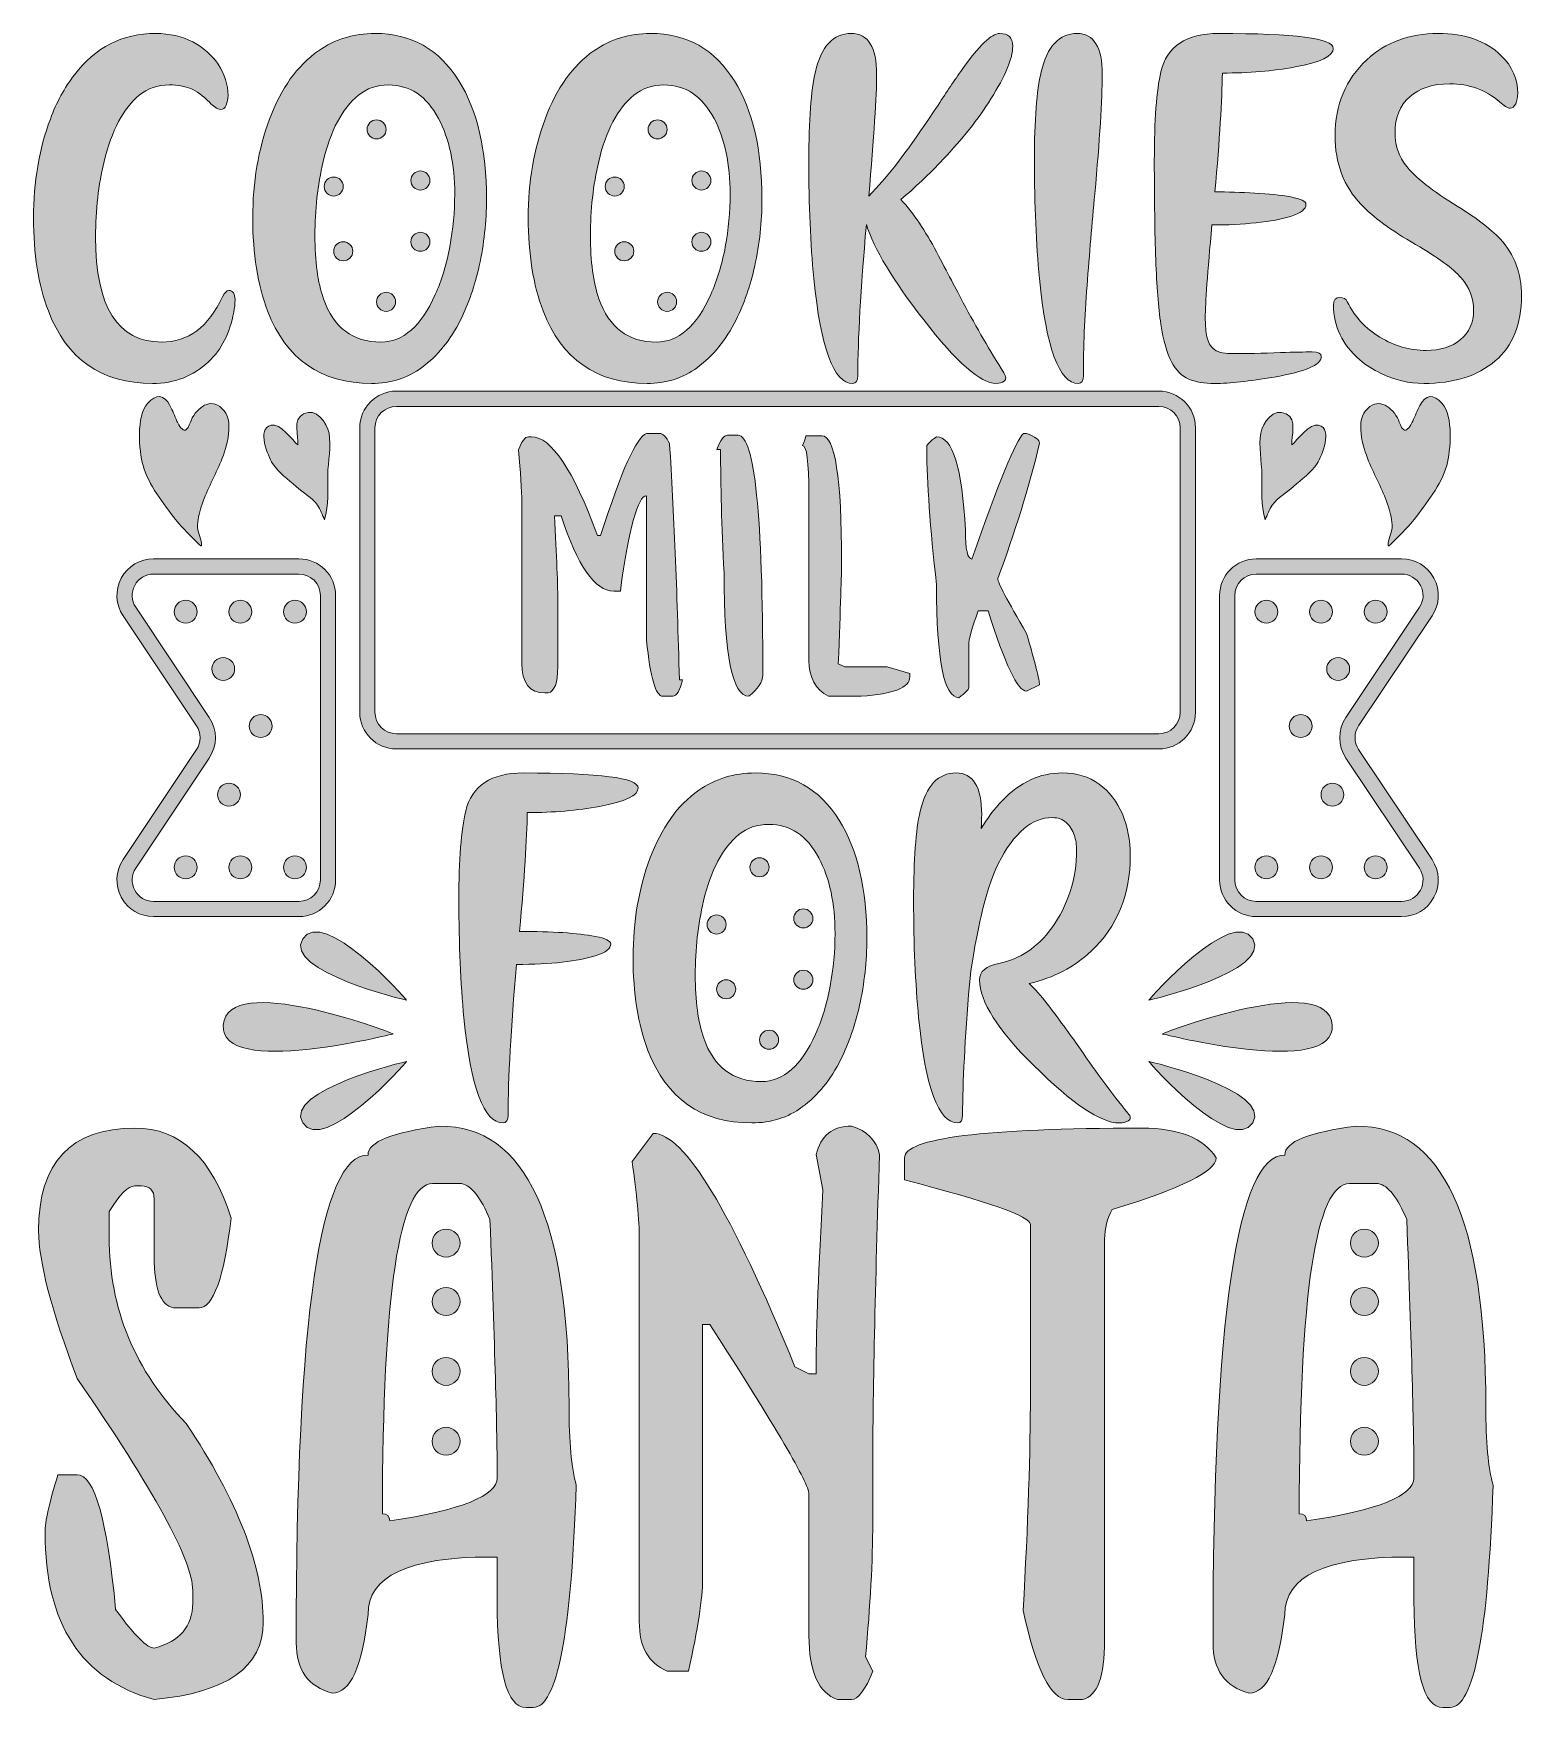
# Model space of a CAD drawing. Header units: inches. Extents: x 0.44 to 5.56, y -5.88 to -0.12.
import ezdxf

# ---------------------------------------------------------------- set-up
doc = ezdxf.new("R2010")
doc.units = ezdxf.units.IN
doc.header["$MEASUREMENT"] = 0
doc.layers.add('Layer 1', color=7, linetype='Continuous')

# ---------------------------------------------------------------- blocks, each defined once
blk = doc.blocks.new('block 2')
at = {"layer": 'Layer 1', "lineweight": 0}
for points, knots in [([(2.2838, -4.8401), (2.2838, -4.9613), (2.292, -5.0523), (2.3086, -5.1116), (2.292, -5.6201), (2.2424, -5.8751), (2.1611, -5.8751), (2.1611, -5.8751), (2.1363, -5.8751), (2.1363, -5.8751), (2.0701, -5.8751), (2.0371, -5.7524), (2.0371, -5.5057), (2.0371, -5.5057), (2.0371, -5.3582), (2.0371, -5.3582), (2.0371, -5.3582), (2.0123, -5.3582), (2.0123, -5.3582), (1.7325, -5.3582), (1.5933, -5.4244), (1.5933, -5.5553), (1.5726, -5.7359), (1.5327, -5.8254), (1.4707, -5.8254), (1.388, -5.8034), (1.3466, -5.7455), (1.3466, -5.6532), (1.3466, -4.5355), (1.4293, -3.9773), (1.5933, -3.9773), (1.5933, -3.9319), (1.676, -3.8988), (1.84, -3.8781), (2.1363, -3.8781), (2.2838, -4.1992), (2.2838, -4.8401)], [0, 0, 0, 0, 1, 1, 1, 2, 2, 2, 3, 3, 3, 4, 4, 4, 5, 5, 5, 6, 6, 6, 7, 7, 7, 8, 8, 8, 9, 9, 9, 10, 10, 10, 11, 11, 11, 12, 12, 12, 12]), ([(2.0371, -5.0868), (2.0371, -4.9269), (2.0288, -4.6306), (2.0123, -4.1992), (1.9806, -4.1234), (1.9489, -4.0821), (1.9144, -4.0752), (1.9144, -4.0752), (1.8152, -4.0752), (1.8152, -4.0752), (1.7008, -4.0752), (1.6429, -4.4528), (1.6429, -5.2094), (1.6595, -5.2094), (1.6677, -5.2177), (1.6677, -5.2342), (1.9144, -5.197), (2.0371, -5.1474), (2.0371, -5.0868)], [0, 0, 0, 0, 1, 1, 1, 2, 2, 2, 3, 3, 3, 4, 4, 4, 5, 5, 5, 6, 6, 6, 6])]:
    blk.add_open_spline(points, degree=3, knots=knots, dxfattribs=at)
blk = doc.blocks.new('block 3')
at = {"layer": 'Layer 1', "lineweight": 0}
for points, knots in [([(5.4332, -4.8401), (5.4332, -4.9613), (5.4415, -5.0523), (5.4581, -5.1116), (5.4415, -5.6201), (5.3919, -5.8751), (5.3106, -5.8751), (5.3106, -5.8751), (5.2858, -5.8751), (5.2858, -5.8751), (5.2196, -5.8751), (5.1865, -5.7524), (5.1865, -5.5057), (5.1865, -5.5057), (5.1865, -5.3582), (5.1865, -5.3582), (5.1865, -5.3582), (5.1617, -5.3582), (5.1617, -5.3582), (4.882, -5.3582), (4.7428, -5.4244), (4.7428, -5.5553), (4.7221, -5.7359), (4.6821, -5.8254), (4.6201, -5.8254), (4.5374, -5.8034), (4.4961, -5.7455), (4.4961, -5.6532), (4.4961, -4.5355), (4.5788, -3.9773), (4.7428, -3.9773), (4.7428, -3.9319), (4.8255, -3.8988), (4.9895, -3.8781), (5.2858, -3.8781), (5.4332, -4.1992), (5.4332, -4.8401)], [0, 0, 0, 0, 1, 1, 1, 2, 2, 2, 3, 3, 3, 4, 4, 4, 5, 5, 5, 6, 6, 6, 7, 7, 7, 8, 8, 8, 9, 9, 9, 10, 10, 10, 11, 11, 11, 12, 12, 12, 12]), ([(5.1865, -5.0868), (5.1865, -4.9269), (5.1783, -4.6306), (5.1617, -4.1992), (5.13, -4.1234), (5.0983, -4.0821), (5.0639, -4.0752), (5.0639, -4.0752), (4.9647, -4.0752), (4.9647, -4.0752), (4.8503, -4.0752), (4.7924, -4.4528), (4.7924, -5.2094), (4.8089, -5.2094), (4.8172, -5.2177), (4.8172, -5.2342), (5.0639, -5.197), (5.1865, -5.1474), (5.1865, -5.0868)], [0, 0, 0, 0, 1, 1, 1, 2, 2, 2, 3, 3, 3, 4, 4, 4, 5, 5, 5, 6, 6, 6, 6])]:
    blk.add_open_spline(points, degree=3, knots=knots, dxfattribs=at)
blk = doc.blocks.new('block 4')
at = {"layer": 'Layer 1', "lineweight": 0}
for points, knots in [([(1.2484, -1.0781), (1.2144, -0.9889), (1.1973, -0.8822), (1.1973, -0.7579), (1.1973, -0.6356), (1.2166, -0.5226), (1.2552, -0.4189), (1.2943, -0.3136), (1.3502, -0.2354), (1.4229, -0.1843), (1.48, -0.1447), (1.5449, -0.1249), (1.6176, -0.1249), (1.7418, -0.1249), (1.8378, -0.1791), (1.9055, -0.2873), (1.9686, -0.3891), (2.0002, -0.5246), (2.0002, -0.694), (2.0002, -0.7717), (1.9919, -0.8481), (1.9754, -0.9233), (1.9604, -0.9909), (1.939, -1.0526), (1.9115, -1.1082), (1.8764, -1.1784), (1.8321, -1.233), (1.7784, -1.2721), (1.7288, -1.3087), (1.6712, -1.327), (1.6055, -1.327), (1.4311, -1.327), (1.3121, -1.244), (1.2484, -1.0781)], [0, 0, 0, 0, 1, 1, 1, 2, 2, 2, 3, 3, 3, 4, 4, 4, 5, 5, 5, 6, 6, 6, 7, 7, 7, 8, 8, 8, 9, 9, 9, 10, 10, 10, 11, 11, 11, 11]), ([(1.4108, -0.8188), (1.4108, -0.908), (1.4206, -0.9804), (1.4401, -1.036), (1.4747, -1.1353), (1.5406, -1.1849), (1.6379, -1.1849), (1.7135, -1.1849), (1.7757, -1.1305), (1.8243, -1.0218), (1.8463, -0.9727), (1.863, -0.9179), (1.8743, -0.8575), (1.8856, -0.7971), (1.8912, -0.7368), (1.8912, -0.6767), (1.8912, -0.574), (1.8726, -0.4873), (1.8356, -0.4166), (1.7945, -0.3399), (1.7371, -0.3016), (1.6634, -0.3016), (1.6238, -0.3016), (1.5895, -0.3134), (1.5604, -0.3369), (1.5048, -0.3825), (1.4644, -0.4585), (1.4394, -0.5647), (1.4203, -0.6464), (1.4108, -0.7311), (1.4108, -0.8188)], [0, 0, 0, 0, 1, 1, 1, 2, 2, 2, 3, 3, 3, 4, 4, 4, 5, 5, 5, 6, 6, 6, 7, 7, 7, 8, 8, 8, 9, 9, 9, 10, 10, 10, 10])]:
    blk.add_open_spline(points, degree=3, knots=knots, dxfattribs=at)
blk = doc.blocks.new('block 5')
at = {"layer": 'Layer 1', "lineweight": 0}
for points, knots in [([(2.1949, -1.0781), (2.1608, -0.9889), (2.1438, -0.8822), (2.1438, -0.7579), (2.1438, -0.6356), (2.1631, -0.5226), (2.2016, -0.4189), (2.2408, -0.3136), (2.2966, -0.2354), (2.3693, -0.1843), (2.4264, -0.1447), (2.4913, -0.1249), (2.564, -0.1249), (2.6883, -0.1249), (2.7843, -0.1791), (2.8519, -0.2873), (2.9151, -0.3891), (2.9466, -0.5246), (2.9466, -0.694), (2.9466, -0.7717), (2.9384, -0.8481), (2.9218, -0.9233), (2.9068, -0.9909), (2.8855, -1.0526), (2.8579, -1.1082), (2.8228, -1.1784), (2.7785, -1.233), (2.7249, -1.2721), (2.6753, -1.3087), (2.6176, -1.327), (2.552, -1.327), (2.3776, -1.327), (2.2585, -1.244), (2.1949, -1.0781)], [0, 0, 0, 0, 1, 1, 1, 2, 2, 2, 3, 3, 3, 4, 4, 4, 5, 5, 5, 6, 6, 6, 7, 7, 7, 8, 8, 8, 9, 9, 9, 10, 10, 10, 11, 11, 11, 11]), ([(2.3573, -0.8188), (2.3573, -0.908), (2.367, -0.9804), (2.3866, -1.036), (2.4212, -1.1353), (2.4871, -1.1849), (2.5843, -1.1849), (2.66, -1.1849), (2.7221, -1.1305), (2.7707, -1.0218), (2.7928, -0.9727), (2.8094, -0.9179), (2.8207, -0.8575), (2.832, -0.7971), (2.8376, -0.7368), (2.8376, -0.6767), (2.8376, -0.574), (2.8191, -0.4873), (2.782, -0.4166), (2.7409, -0.3399), (2.6835, -0.3016), (2.6098, -0.3016), (2.5703, -0.3016), (2.5359, -0.3134), (2.5069, -0.3369), (2.4512, -0.3825), (2.4109, -0.4585), (2.3858, -0.5647), (2.3668, -0.6464), (2.3573, -0.7311), (2.3573, -0.8188)], [0, 0, 0, 0, 1, 1, 1, 2, 2, 2, 3, 3, 3, 4, 4, 4, 5, 5, 5, 6, 6, 6, 7, 7, 7, 8, 8, 8, 9, 9, 9, 10, 10, 10, 10])]:
    blk.add_open_spline(points, degree=3, knots=knots, dxfattribs=at)
blk = doc.blocks.new('block 6')
at = {"layer": 'Layer 1', "lineweight": 0}
for points, knots in [([(3.212, -2.8273), (3.2752, -2.929), (3.3068, -3.0646), (3.3068, -3.234), (3.3068, -3.3117), (3.2985, -3.3881), (3.282, -3.4633), (3.2669, -3.5309), (3.2456, -3.5926), (3.218, -3.6482), (3.183, -3.7184), (3.1386, -3.773), (3.085, -3.8121), (3.0354, -3.8487), (2.9777, -3.867), (2.9121, -3.867), (2.7377, -3.867), (2.6187, -3.784), (2.555, -3.6181), (2.5209, -3.5289), (2.5039, -3.4222), (2.5039, -3.2979), (2.5039, -3.1756), (2.5232, -3.0626), (2.5618, -2.9589), (2.6009, -2.8536), (2.6567, -2.7754), (2.7294, -2.7243), (2.7865, -2.6847), (2.8514, -2.6649), (2.9241, -2.6649), (3.0484, -2.6649), (3.1444, -2.719), (3.212, -2.8273)], [0, 0, 0, 0, 1, 1, 1, 2, 2, 2, 3, 3, 3, 4, 4, 4, 5, 5, 5, 6, 6, 6, 7, 7, 7, 8, 8, 8, 9, 9, 9, 10, 10, 10, 11, 11, 11, 11]), ([(3.1977, -3.2167), (3.1977, -3.114), (3.1792, -3.0273), (3.1421, -2.9566), (3.101, -2.8799), (3.0437, -2.8416), (2.97, -2.8416), (2.9304, -2.8416), (2.896, -2.8534), (2.867, -2.8769), (2.8114, -2.9225), (2.771, -2.9984), (2.7459, -3.1047), (2.7269, -3.1864), (2.7174, -3.2711), (2.7174, -3.3588), (2.7174, -3.448), (2.7272, -3.5204), (2.7467, -3.576), (2.7813, -3.6753), (2.8472, -3.7249), (2.9444, -3.7249), (3.0201, -3.7249), (3.0822, -3.6705), (3.1308, -3.5617), (3.1529, -3.5126), (3.1696, -3.4579), (3.1808, -3.3975), (3.1921, -3.3371), (3.1977, -3.2768), (3.1977, -3.2167)], [0, 0, 0, 0, 1, 1, 1, 2, 2, 2, 3, 3, 3, 4, 4, 4, 5, 5, 5, 6, 6, 6, 7, 7, 7, 8, 8, 8, 9, 9, 9, 10, 10, 10, 10])]:
    blk.add_open_spline(points, degree=3, knots=knots, dxfattribs=at)
blk = doc.blocks.new('block 7')
at = {"layer": 'Layer 1', "lineweight": 0}
for points in [[(4.31, -2.5825), (4.31, -2.5825), (1.6907, -2.5825), (1.6907, -2.5825), (1.6213, -2.5825), (1.5649, -2.526), (1.5649, -2.4566), (1.5649, -2.4566), (1.5649, -1.4793), (1.5649, -1.4793), (1.5649, -1.4099), (1.6213, -1.3534), (1.6907, -1.3534), (1.6907, -1.3534), (4.31, -1.3534), (4.31, -1.3534), (4.3794, -1.3534), (4.4359, -1.4099), (4.4359, -1.4793), (4.4359, -1.4793), (4.4359, -2.4566), (4.4359, -2.4566), (4.4359, -2.526), (4.3794, -2.5825), (4.31, -2.5825)], [(1.6907, -2.5301), (1.6907, -2.5301), (4.31, -2.5301), (4.31, -2.5301), (4.3506, -2.5301), (4.3835, -2.4972), (4.3835, -2.4566), (4.3835, -2.4566), (4.3835, -1.4793), (4.3835, -1.4793), (4.3835, -1.4388), (4.3506, -1.4058), (4.31, -1.4058), (4.31, -1.4058), (1.6907, -1.4058), (1.6907, -1.4058), (1.6502, -1.4058), (1.6172, -1.4388), (1.6172, -1.4793), (1.6172, -1.4793), (1.6172, -2.4566), (1.6172, -2.4566), (1.6172, -2.4972), (1.6502, -2.5301), (1.6907, -2.5301)]]:
    blk.add_open_spline(points, degree=3, knots=[0, 0, 0, 0, 1, 1, 1, 2, 2, 2, 3, 3, 3, 4, 4, 4, 5, 5, 5, 6, 6, 6, 7, 7, 7, 8, 8, 8, 8], dxfattribs=at)
blk = doc.blocks.new('block 8')
at = {"layer": 'Layer 1', "lineweight": 0}
for points in [[(4.6446, -1.9294), (4.6446, -1.9294), (5.144, -1.9294), (5.144, -1.9294), (5.1912, -1.9294), (5.2327, -1.9542), (5.255, -1.9959), (5.2772, -2.0375), (5.2749, -2.0858), (5.2487, -2.1251), (5.2487, -2.1251), (4.9964, -2.5031), (4.9964, -2.5031), (4.9798, -2.5279), (4.9798, -2.5599), (4.9964, -2.5847), (4.9964, -2.5847), (5.2487, -2.9627), (5.2487, -2.9627), (5.2749, -3.002), (5.2772, -3.0503), (5.255, -3.0919), (5.2327, -3.1336), (5.1912, -3.1584), (5.144, -3.1584), (5.144, -3.1584), (4.6446, -3.1584), (4.6446, -3.1584), (4.5752, -3.1584), (4.5188, -3.102), (4.5188, -3.0326), (4.5188, -3.0326), (4.5188, -2.0552), (4.5188, -2.0552), (4.5188, -1.9858), (4.5752, -1.9294), (4.6446, -1.9294)], [(5.144, -1.9817), (5.144, -1.9817), (4.6446, -1.9817), (4.6446, -1.9817), (4.6041, -1.9817), (4.5711, -2.0147), (4.5711, -2.0552), (4.5711, -2.0552), (4.5711, -3.0326), (4.5711, -3.0326), (4.5711, -3.0731), (4.6041, -3.1061), (4.6446, -3.1061), (4.6446, -3.1061), (5.144, -3.1061), (5.144, -3.1061), (5.1716, -3.1061), (5.1958, -3.0916), (5.2088, -3.0672), (5.2218, -3.0429), (5.2204, -3.0147), (5.2051, -2.9918), (5.2051, -2.9918), (4.9528, -2.6138), (4.9528, -2.6138), (4.9245, -2.5713), (4.9245, -2.5165), (4.9528, -2.474), (4.9528, -2.474), (5.2051, -2.096), (5.2051, -2.096), (5.2204, -2.0731), (5.2218, -2.0449), (5.2088, -2.0206), (5.1958, -1.9963), (5.1716, -1.9817), (5.144, -1.9817)]]:
    blk.add_open_spline(points, degree=3, knots=[0, 0, 0, 0, 1, 1, 1, 2, 2, 2, 3, 3, 3, 4, 4, 4, 5, 5, 5, 6, 6, 6, 7, 7, 7, 8, 8, 8, 9, 9, 9, 10, 10, 10, 11, 11, 11, 12, 12, 12, 12], dxfattribs=at)
blk = doc.blocks.new('block 9')
at = {"layer": 'Layer 1', "lineweight": 0}
for points in [[(1.0044, -2.5847), (1.0209, -2.5599), (1.0209, -2.5279), (1.0044, -2.5031), (1.0044, -2.5031), (0.7521, -2.1251), (0.7521, -2.1251), (0.7259, -2.0858), (0.7235, -2.0375), (0.7458, -1.9959), (0.7681, -1.9542), (0.8095, -1.9294), (0.8568, -1.9294), (0.8568, -1.9294), (1.3561, -1.9294), (1.3561, -1.9294), (1.4255, -1.9294), (1.482, -1.9858), (1.482, -2.0552), (1.482, -2.0552), (1.482, -3.0326), (1.482, -3.0326), (1.482, -3.102), (1.4255, -3.1584), (1.3561, -3.1584), (1.3561, -3.1584), (0.8568, -3.1584), (0.8568, -3.1584), (0.8095, -3.1584), (0.7681, -3.1336), (0.7458, -3.0919), (0.7235, -3.0503), (0.7259, -3.002), (0.7521, -2.9627), (0.7521, -2.9627), (1.0044, -2.5847), (1.0044, -2.5847)], [(1.0479, -2.6138), (1.0479, -2.6138), (0.7956, -2.9918), (0.7956, -2.9918), (0.7803, -3.0147), (0.779, -3.0429), (0.792, -3.0673), (0.805, -3.0916), (0.8292, -3.1061), (0.8568, -3.1061), (0.8568, -3.1061), (1.3561, -3.1061), (1.3561, -3.1061), (1.3966, -3.1061), (1.4296, -3.0731), (1.4296, -3.0326), (1.4296, -3.0326), (1.4296, -2.0552), (1.4296, -2.0552), (1.4296, -2.0147), (1.3966, -1.9817), (1.3561, -1.9817), (1.3561, -1.9817), (0.8568, -1.9817), (0.8568, -1.9817), (0.8292, -1.9817), (0.805, -1.9963), (0.792, -2.0206), (0.7789, -2.0449), (0.7803, -2.0731), (0.7956, -2.096), (0.7956, -2.096), (1.0479, -2.474), (1.0479, -2.474), (1.0763, -2.5165), (1.0763, -2.5713), (1.0479, -2.6138)]]:
    blk.add_open_spline(points, degree=3, knots=[0, 0, 0, 0, 1, 1, 1, 2, 2, 2, 3, 3, 3, 4, 4, 4, 5, 5, 5, 6, 6, 6, 7, 7, 7, 8, 8, 8, 9, 9, 9, 10, 10, 10, 11, 11, 11, 12, 12, 12, 12], dxfattribs=at)

msp = doc.modelspace()

# ---------------------------------------------------------------- hatches: boundary and pattern name
at = {"layer": 'Layer 1', "true_color": 0x333333}
h = msp.add_hatch(color=250, dxfattribs=at)
h.dxf.hatch_style = 2
edge = h.paths.add_edge_path()
edge.add_spline(control_points=[(0.9689, -4.8993), (1.1453, -5.1639), (1.2335, -5.3913), (1.2335, -5.5829), (1.2335, -5.7359), (1.1081, -5.8241), (0.8587, -5.8475), (0.6092, -5.78), (0.4838, -5.5884), (0.4838, -5.2742), (0.4838, -5.237), (0.499, -5.1708), (0.5279, -5.0757), (0.5279, -5.0757), (0.5941, -5.0757), (0.5941, -5.0757), (0.6533, -5.0757), (0.6974, -5.2301), (0.7264, -5.5388), (0.7911, -5.627), (0.8352, -5.6711), (0.8587, -5.6711), (0.9469, -5.6477), (0.991, -5.5967), (0.991, -5.5168), (0.991, -5.5168), (0.991, -5.4726), (0.991, -5.4726), (0.991, -5.3706), (0.8587, -5.1281), (0.5941, -4.745), (0.5059, -4.5121), (0.4617, -4.3425), (0.4617, -4.2378), (0.4617, -4.0022), (0.572, -3.885), (0.7925, -3.885), (0.9482, -3.885), (1.0585, -3.9884), (1.1233, -4.1937), (1.0985, -4.3991), (1.0612, -4.5024), (1.013, -4.5024), (1.013, -4.5024), (0.9248, -4.5024), (0.9248, -4.5024), (0.8807, -4.4928), (0.8587, -4.4349), (0.8587, -4.326), (0.8587, -4.326), (0.8587, -4.1276), (0.8587, -4.1276), (0.8587, -4.0986), (0.8435, -4.0835), (0.8146, -4.0835), (0.8146, -4.0835), (0.7925, -4.0835), (0.7925, -4.0835), (0.7691, -4.0835), (0.7401, -4.1124), (0.7043, -4.1717), (0.7043, -4.1717), (0.7043, -4.2599), (0.7043, -4.2599), (0.7043, -4.5052), (0.7925, -4.7188), (0.9689, -4.8993)], knot_values=[0, 0, 0, 0, 1, 1, 1, 2, 2, 2, 3, 3, 3, 4, 4, 4, 5, 5, 5, 6, 6, 6, 7, 7, 7, 8, 8, 8, 9, 9, 9, 10, 10, 10, 11, 11, 11, 12, 12, 12, 13, 13, 13, 14, 14, 14, 15, 15, 15, 16, 16, 16, 17, 17, 17, 18, 18, 18, 19, 19, 19, 20, 20, 20, 21, 21, 21, 22, 22, 22, 22], degree=3, periodic=1)
edge = h.paths.add_edge_path()
edge.add_spline(control_points=[(2.2838, -4.8401), (2.2838, -4.9613), (2.292, -5.0523), (2.3086, -5.1116), (2.292, -5.6201), (2.2424, -5.8751), (2.1611, -5.8751), (2.1611, -5.8751), (2.1363, -5.8751), (2.1363, -5.8751), (2.0701, -5.8751), (2.0371, -5.7524), (2.0371, -5.5057), (2.0371, -5.5057), (2.0371, -5.3582), (2.0371, -5.3582), (2.0371, -5.3582), (2.0123, -5.3582), (2.0123, -5.3582), (1.7325, -5.3582), (1.5933, -5.4244), (1.5933, -5.5553), (1.5726, -5.7359), (1.5327, -5.8254), (1.4707, -5.8254), (1.388, -5.8034), (1.3466, -5.7455), (1.3466, -5.6532), (1.3466, -4.5355), (1.4293, -3.9773), (1.5933, -3.9773), (1.5933, -3.9319), (1.676, -3.8988), (1.84, -3.8781), (2.1363, -3.8781), (2.2838, -4.1992), (2.2838, -4.8401)], knot_values=[0, 0, 0, 0, 1, 1, 1, 2, 2, 2, 3, 3, 3, 4, 4, 4, 5, 5, 5, 6, 6, 6, 7, 7, 7, 8, 8, 8, 9, 9, 9, 10, 10, 10, 11, 11, 11, 12, 12, 12, 12], degree=3, periodic=1)
edge = h.paths.add_edge_path()
edge.add_spline(control_points=[(2.0371, -5.0868), (2.0371, -4.9269), (2.0288, -4.6306), (2.0123, -4.1992), (1.9806, -4.1234), (1.9489, -4.0821), (1.9144, -4.0752), (1.9144, -4.0752), (1.8152, -4.0752), (1.8152, -4.0752), (1.7008, -4.0752), (1.6429, -4.4528), (1.6429, -5.2094), (1.6595, -5.2094), (1.6677, -5.2177), (1.6677, -5.2342), (1.9144, -5.197), (2.0371, -5.1474), (2.0371, -5.0868)], knot_values=[0, 0, 0, 0, 1, 1, 1, 2, 2, 2, 3, 3, 3, 4, 4, 4, 5, 5, 5, 6, 6, 6, 6], degree=3, periodic=1)
edge = h.paths.add_edge_path()
edge.add_spline(control_points=[(3.2541, -3.8781), (3.1894, -3.8781), (3.148, -3.9112), (3.1329, -3.976), (3.1329, -3.976), (3.1563, -4.0972), (3.1563, -4.0972), (3.1411, -4.366), (3.1329, -4.5686), (3.1329, -4.705), (3.1329, -4.705), (3.1329, -4.7284), (3.1329, -4.7284), (3.1329, -4.7284), (3.1081, -4.7284), (3.1081, -4.7284), (3.1081, -4.7284), (3.0598, -4.705), (3.0598, -4.705), (2.842, -4.1703), (2.6794, -3.9029), (2.5733, -3.9029), (2.5733, -3.9029), (2.5003, -3.9994), (2.5003, -3.9994), (2.5168, -4.111), (2.5251, -4.1992), (2.5251, -4.2668), (2.5251, -4.2668), (2.5251, -5.5801), (2.5251, -5.5801), (2.5251, -5.667), (2.5568, -5.7235), (2.6215, -5.7497), (2.6215, -5.7497), (2.6946, -5.7497), (2.6946, -5.7497), (2.7263, -5.605), (2.7428, -5.4988), (2.7428, -5.4341), (2.7428, -5.4341), (2.7428, -4.5589), (2.7428, -4.5589), (2.7428, -4.5589), (2.7676, -4.5589), (2.7676, -4.5589), (2.995, -4.9117), (3.1081, -5.106), (3.1081, -5.1419), (3.1081, -5.1419), (3.1081, -5.6284), (3.1081, -5.6284), (3.1081, -5.7524), (3.1411, -5.8254), (3.2059, -5.8475), (3.2059, -5.8475), (3.2541, -5.8475), (3.2541, -5.8475), (3.2776, -5.8475), (3.3024, -5.8144), (3.3272, -5.7497), (3.3272, -5.7497), (3.3024, -5.7014), (3.3024, -5.7014), (3.3189, -5.5236), (3.3272, -5.3706), (3.3272, -5.2397), (3.3272, -5.2397), (3.3272, -5.0936), (3.3272, -5.0936), (3.3272, -4.7973), (3.3354, -4.4252), (3.3506, -3.976), (3.3396, -3.9277), (3.3079, -3.8947), (3.2541, -3.8781)], knot_values=[0, 0, 0, 0, 1, 1, 1, 2, 2, 2, 3, 3, 3, 4, 4, 4, 5, 5, 5, 6, 6, 6, 7, 7, 7, 8, 8, 8, 9, 9, 9, 10, 10, 10, 11, 11, 11, 12, 12, 12, 13, 13, 13, 14, 14, 14, 15, 15, 15, 16, 16, 16, 17, 17, 17, 18, 18, 18, 19, 19, 19, 20, 20, 20, 21, 21, 21, 22, 22, 22, 23, 23, 23, 24, 24, 24, 25, 25, 25, 25], degree=3, periodic=1)
edge = h.paths.add_edge_path()
edge.add_spline(control_points=[(4.2521, -3.885), (3.7077, -3.885), (3.4362, -3.9195), (3.4362, -3.987), (3.4362, -3.987), (3.4362, -4.0628), (3.4362, -4.0628), (3.7242, -4.1372), (3.8689, -4.1882), (3.8689, -4.2158), (3.8689, -4.2158), (3.8689, -4.8029), (3.8689, -4.8029), (3.8689, -4.993), (3.8606, -5.2397), (3.8441, -5.5416), (3.8882, -5.7455), (3.9392, -5.8475), (3.9971, -5.8475), (3.9971, -5.8475), (4.0481, -5.8475), (4.0481, -5.8475), (4.0991, -5.8365), (4.1239, -5.7689), (4.1239, -5.6435), (4.1239, -5.6435), (4.1239, -4.2668), (4.1239, -4.2668), (4.1239, -4.2295), (4.1322, -4.1951), (4.1501, -4.1648), (4.3885, -4.0917), (4.507, -4.0325), (4.507, -3.987), (4.4643, -3.9195), (4.3802, -3.885), (4.2521, -3.885)], knot_values=[0, 0, 0, 0, 1, 1, 1, 2, 2, 2, 3, 3, 3, 4, 4, 4, 5, 5, 5, 6, 6, 6, 7, 7, 7, 8, 8, 8, 9, 9, 9, 10, 10, 10, 11, 11, 11, 12, 12, 12, 12], degree=3, periodic=1)
edge = h.paths.add_edge_path()
edge.add_spline(control_points=[(5.4332, -4.8401), (5.4332, -4.9613), (5.4415, -5.0523), (5.4581, -5.1116), (5.4415, -5.6201), (5.3919, -5.8751), (5.3106, -5.8751), (5.3106, -5.8751), (5.2858, -5.8751), (5.2858, -5.8751), (5.2196, -5.8751), (5.1865, -5.7524), (5.1865, -5.5057), (5.1865, -5.5057), (5.1865, -5.3582), (5.1865, -5.3582), (5.1865, -5.3582), (5.1617, -5.3582), (5.1617, -5.3582), (4.882, -5.3582), (4.7428, -5.4244), (4.7428, -5.5553), (4.7221, -5.7359), (4.6821, -5.8254), (4.6201, -5.8254), (4.5374, -5.8034), (4.4961, -5.7455), (4.4961, -5.6532), (4.4961, -4.5355), (4.5788, -3.9773), (4.7428, -3.9773), (4.7428, -3.9319), (4.8255, -3.8988), (4.9895, -3.8781), (5.2858, -3.8781), (5.4332, -4.1992), (5.4332, -4.8401)], knot_values=[0, 0, 0, 0, 1, 1, 1, 2, 2, 2, 3, 3, 3, 4, 4, 4, 5, 5, 5, 6, 6, 6, 7, 7, 7, 8, 8, 8, 9, 9, 9, 10, 10, 10, 11, 11, 11, 12, 12, 12, 12], degree=3, periodic=1)
edge = h.paths.add_edge_path()
edge.add_spline(control_points=[(5.1865, -5.0868), (5.1865, -4.9269), (5.1783, -4.6306), (5.1617, -4.1992), (5.13, -4.1234), (5.0983, -4.0821), (5.0639, -4.0752), (5.0639, -4.0752), (4.9647, -4.0752), (4.9647, -4.0752), (4.8503, -4.0752), (4.7924, -4.4528), (4.7924, -5.2094), (4.8089, -5.2094), (4.8172, -5.2177), (4.8172, -5.2342), (5.0639, -5.197), (5.1865, -5.1474), (5.1865, -5.0868)], knot_values=[0, 0, 0, 0, 1, 1, 1, 2, 2, 2, 3, 3, 3, 4, 4, 4, 5, 5, 5, 6, 6, 6, 6], degree=3, periodic=1)
edge = h.paths.add_edge_path()
edge.add_spline(control_points=[(0.853, -1.327), (0.9287, -1.327), (0.9929, -1.3022), (1.0455, -1.2525), (1.0901, -1.2105), (1.1189, -1.1538), (1.1319, -1.0826), (1.1349, -1.0681), (1.1364, -1.0538), (1.1364, -1.0398), (1.1364, -1.0183), (1.1294, -1.0075), (1.1154, -1.0075), (1.1079, -1.0075), (1.1006, -1.0147), (1.0936, -1.0293), (1.045, -1.133), (0.9753, -1.1849), (0.8846, -1.1849), (0.7332, -1.1849), (0.6576, -1.0646), (0.6576, -0.824), (0.6576, -0.7308), (0.6673, -0.6444), (0.6869, -0.5647), (0.7125, -0.458), (0.7525, -0.382), (0.8072, -0.3369), (0.8362, -0.3134), (0.8708, -0.3016), (0.9109, -0.3016), (0.9395, -0.3016), (0.9639, -0.3059), (0.9842, -0.3144), (1.0045, -0.3229), (1.0259, -0.3384), (1.0485, -0.361), (1.0555, -0.368), (1.062, -0.3739), (1.068, -0.3786), (1.0741, -0.3834), (1.0806, -0.3858), (1.0876, -0.3858), (1.0956, -0.3858), (1.1017, -0.3809), (1.106, -0.3711), (1.1102, -0.3614), (1.1124, -0.3505), (1.1124, -0.3384), (1.1124, -0.3008), (1.1011, -0.265), (1.0786, -0.2309), (1.0575, -0.1994), (1.0286, -0.1738), (0.9917, -0.1542), (0.9549, -0.1347), (0.9124, -0.1249), (0.8643, -0.1249), (0.75, -0.1249), (0.6568, -0.1723), (0.5847, -0.267), (0.5506, -0.3111), (0.523, -0.3617), (0.502, -0.4189), (0.4634, -0.5226), (0.4441, -0.6356), (0.4441, -0.7579), (0.4441, -0.8822), (0.4611, -0.9889), (0.4952, -1.0781), (0.5583, -1.244), (0.6776, -1.327), (0.853, -1.327)], knot_values=[0, 0, 0, 0, 1, 1, 1, 2, 2, 2, 3, 3, 3, 4, 4, 4, 5, 5, 5, 6, 6, 6, 7, 7, 7, 8, 8, 8, 9, 9, 9, 10, 10, 10, 11, 11, 11, 12, 12, 12, 13, 13, 13, 14, 14, 14, 15, 15, 15, 16, 16, 16, 17, 17, 17, 18, 18, 18, 19, 19, 19, 20, 20, 20, 21, 21, 21, 22, 22, 22, 23, 23, 23, 24, 24, 24, 24], degree=3, periodic=1)
edge = h.paths.add_edge_path()
edge.add_spline(control_points=[(1.2484, -1.0781), (1.2144, -0.9889), (1.1973, -0.8822), (1.1973, -0.7579), (1.1973, -0.6356), (1.2166, -0.5226), (1.2552, -0.4189), (1.2943, -0.3136), (1.3502, -0.2354), (1.4229, -0.1843), (1.48, -0.1447), (1.5449, -0.1249), (1.6176, -0.1249), (1.7418, -0.1249), (1.8378, -0.1791), (1.9055, -0.2873), (1.9686, -0.3891), (2.0002, -0.5246), (2.0002, -0.694), (2.0002, -0.7717), (1.9919, -0.8481), (1.9754, -0.9233), (1.9604, -0.9909), (1.939, -1.0526), (1.9115, -1.1082), (1.8764, -1.1784), (1.8321, -1.233), (1.7784, -1.2721), (1.7288, -1.3087), (1.6712, -1.327), (1.6055, -1.327), (1.4311, -1.327), (1.3121, -1.244), (1.2484, -1.0781)], knot_values=[0, 0, 0, 0, 1, 1, 1, 2, 2, 2, 3, 3, 3, 4, 4, 4, 5, 5, 5, 6, 6, 6, 7, 7, 7, 8, 8, 8, 9, 9, 9, 10, 10, 10, 11, 11, 11, 11], degree=3, periodic=1)
edge = h.paths.add_edge_path()
edge.add_spline(control_points=[(1.4108, -0.8188), (1.4108, -0.908), (1.4206, -0.9804), (1.4401, -1.036), (1.4747, -1.1353), (1.5406, -1.1849), (1.6379, -1.1849), (1.7135, -1.1849), (1.7757, -1.1305), (1.8243, -1.0218), (1.8463, -0.9727), (1.863, -0.9179), (1.8743, -0.8575), (1.8856, -0.7971), (1.8912, -0.7368), (1.8912, -0.6767), (1.8912, -0.574), (1.8726, -0.4873), (1.8356, -0.4166), (1.7945, -0.3399), (1.7371, -0.3016), (1.6634, -0.3016), (1.6238, -0.3016), (1.5895, -0.3134), (1.5604, -0.3369), (1.5048, -0.3825), (1.4644, -0.4585), (1.4394, -0.5647), (1.4203, -0.6464), (1.4108, -0.7311), (1.4108, -0.8188)], knot_values=[0, 0, 0, 0, 1, 1, 1, 2, 2, 2, 3, 3, 3, 4, 4, 4, 5, 5, 5, 6, 6, 6, 7, 7, 7, 8, 8, 8, 9, 9, 9, 10, 10, 10, 10], degree=3, periodic=1)
edge = h.paths.add_edge_path()
edge.add_spline(control_points=[(2.1949, -1.0781), (2.1608, -0.9889), (2.1438, -0.8822), (2.1438, -0.7579), (2.1438, -0.6356), (2.1631, -0.5226), (2.2016, -0.4189), (2.2408, -0.3136), (2.2966, -0.2354), (2.3693, -0.1843), (2.4264, -0.1447), (2.4913, -0.1249), (2.564, -0.1249), (2.6883, -0.1249), (2.7843, -0.1791), (2.8519, -0.2873), (2.9151, -0.3891), (2.9466, -0.5246), (2.9466, -0.694), (2.9466, -0.7717), (2.9384, -0.8481), (2.9218, -0.9233), (2.9068, -0.9909), (2.8855, -1.0526), (2.8579, -1.1082), (2.8228, -1.1784), (2.7785, -1.233), (2.7249, -1.2721), (2.6753, -1.3087), (2.6176, -1.327), (2.552, -1.327), (2.3776, -1.327), (2.2585, -1.244), (2.1949, -1.0781)], knot_values=[0, 0, 0, 0, 1, 1, 1, 2, 2, 2, 3, 3, 3, 4, 4, 4, 5, 5, 5, 6, 6, 6, 7, 7, 7, 8, 8, 8, 9, 9, 9, 10, 10, 10, 11, 11, 11, 11], degree=3, periodic=1)
edge = h.paths.add_edge_path()
edge.add_spline(control_points=[(2.3573, -0.8188), (2.3573, -0.908), (2.367, -0.9804), (2.3866, -1.036), (2.4212, -1.1353), (2.4871, -1.1849), (2.5843, -1.1849), (2.66, -1.1849), (2.7221, -1.1305), (2.7707, -1.0218), (2.7928, -0.9727), (2.8094, -0.9179), (2.8207, -0.8575), (2.832, -0.7971), (2.8376, -0.7368), (2.8376, -0.6767), (2.8376, -0.574), (2.8191, -0.4873), (2.782, -0.4166), (2.7409, -0.3399), (2.6835, -0.3016), (2.6098, -0.3016), (2.5703, -0.3016), (2.5359, -0.3134), (2.5069, -0.3369), (2.4512, -0.3825), (2.4109, -0.4585), (2.3858, -0.5647), (2.3668, -0.6464), (2.3573, -0.7311), (2.3573, -0.8188)], knot_values=[0, 0, 0, 0, 1, 1, 1, 2, 2, 2, 3, 3, 3, 4, 4, 4, 5, 5, 5, 6, 6, 6, 7, 7, 7, 8, 8, 8, 9, 9, 9, 10, 10, 10, 10], degree=3, periodic=1)
edge = h.paths.add_edge_path()
edge.add_spline(control_points=[(3.2586, -1.327), (3.2701, -1.327), (3.2759, -1.3177), (3.2759, -1.2992), (3.2759, -1.1769), (3.2856, -1.0042), (3.3052, -0.7812), (3.3313, -0.8644), (3.3969, -0.9736), (3.5022, -1.109), (3.6149, -1.2543), (3.6979, -1.327), (3.751, -1.327), (3.7625, -1.327), (3.7718, -1.3242), (3.7788, -1.3187), (3.7823, -1.3162), (3.784, -1.3124), (3.784, -1.3074), (3.784, -1.3029), (3.7818, -1.2972), (3.7773, -1.2901), (3.7307, -1.2165), (3.6843, -1.1363), (3.6382, -1.0496), (3.6142, -1.0045), (3.5835, -0.9463), (3.5461, -0.8752), (3.5088, -0.804), (3.4681, -0.7439), (3.424, -0.6948), (3.4716, -0.6552), (3.5199, -0.6093), (3.5691, -0.5572), (3.6347, -0.488), (3.6893, -0.4189), (3.7329, -0.3497), (3.7831, -0.271), (3.8081, -0.2106), (3.8081, -0.1685), (3.8081, -0.1395), (3.7931, -0.1249), (3.763, -0.1249), (3.7354, -0.1249), (3.6926, -0.166), (3.6345, -0.2482), (3.6084, -0.2853), (3.5808, -0.3262), (3.5518, -0.3708), (3.4676, -0.4985), (3.3999, -0.59), (3.3488, -0.6451), (3.3488, -0.6451), (3.3135, -0.6842), (3.3135, -0.6842), (3.3315, -0.4782), (3.3405, -0.3387), (3.3405, -0.2655), (3.3405, -0.1718), (3.3115, -0.1249), (3.2533, -0.1249), (3.1917, -0.1249), (3.1506, -0.1688), (3.13, -0.2565), (3.115, -0.3206), (3.1075, -0.4226), (3.1075, -0.5624), (3.1075, -0.7138), (3.1133, -0.8484), (3.1248, -0.9661), (3.1483, -1.2067), (3.1929, -1.327), (3.2586, -1.327)], knot_values=[0, 0, 0, 0, 1, 1, 1, 2, 2, 2, 3, 3, 3, 4, 4, 4, 5, 5, 5, 6, 6, 6, 7, 7, 7, 8, 8, 8, 9, 9, 9, 10, 10, 10, 11, 11, 11, 12, 12, 12, 13, 13, 13, 14, 14, 14, 15, 15, 15, 16, 16, 16, 17, 17, 17, 18, 18, 18, 19, 19, 19, 20, 20, 20, 21, 21, 21, 22, 22, 22, 23, 23, 23, 24, 24, 24, 24], degree=3, periodic=1)
edge = h.paths.add_edge_path()
edge.add_spline(control_points=[(4.0336, -1.327), (4.0452, -1.327), (4.0509, -1.3177), (4.0509, -1.2992), (4.0509, -1.2024), (4.0551, -1.0997), (4.0633, -0.9909), (4.0716, -0.8822), (4.0805, -0.777), (4.09, -0.6752), (4.107, -0.4888), (4.1156, -0.3525), (4.1156, -0.2663), (4.1156, -0.172), (4.0868, -0.1249), (4.0291, -0.1249), (3.968, -0.1249), (3.9269, -0.1688), (3.9058, -0.2565), (3.8903, -0.3201), (3.8826, -0.4221), (3.8826, -0.5624), (3.8826, -0.7138), (3.8883, -0.8484), (3.8998, -0.9661), (3.9234, -1.2067), (3.968, -1.327), (4.0336, -1.327)], knot_values=[0, 0, 0, 0, 1, 1, 1, 2, 2, 2, 3, 3, 3, 4, 4, 4, 5, 5, 5, 6, 6, 6, 7, 7, 7, 8, 8, 8, 9, 9, 9, 9], degree=3, periodic=1)
edge = h.paths.add_edge_path()
edge.add_spline(control_points=[(4.317, -1.1232), (4.3256, -1.1799), (4.3376, -1.223), (4.3531, -1.2525), (4.3687, -1.2821), (4.3885, -1.3019), (4.4125, -1.3119), (4.4366, -1.322), (4.4664, -1.327), (4.502, -1.327), (4.5526, -1.327), (4.6205, -1.3197), (4.7057, -1.3052), (4.814, -1.2866), (4.8681, -1.2633), (4.8681, -1.2353), (4.8681, -1.2242), (4.8576, -1.2187), (4.8365, -1.2187), (4.811, -1.2187), (4.7749, -1.2195), (4.7282, -1.221), (4.6661, -1.2235), (4.609, -1.2247), (4.5569, -1.2247), (4.5288, -1.2247), (4.5086, -1.2187), (4.4963, -1.2067), (4.4841, -1.1947), (4.4766, -1.1792), (4.4738, -1.1605), (4.471, -1.1417), (4.4696, -1.1217), (4.4696, -1.1007), (4.4696, -1.0526), (4.4772, -0.9466), (4.4922, -0.7827), (4.5458, -0.7827), (4.5966, -0.7802), (4.6444, -0.7752), (4.6923, -0.7702), (4.7328, -0.7624), (4.7659, -0.7519), (4.7989, -0.7414), (4.8155, -0.7281), (4.8155, -0.712), (4.8155, -0.7015), (4.798, -0.693), (4.7632, -0.6865), (4.7284, -0.68), (4.6873, -0.6755), (4.6399, -0.673), (4.5926, -0.6704), (4.5468, -0.6692), (4.5027, -0.6692), (4.5188, -0.4873), (4.5273, -0.3512), (4.5283, -0.261), (4.6185, -0.261), (4.7017, -0.254), (4.7779, -0.2399), (4.8656, -0.2239), (4.9094, -0.2026), (4.9094, -0.1761), (4.9094, -0.142), (4.7784, -0.1249), (4.5163, -0.1249), (4.404, -0.1249), (4.3376, -0.1688), (4.317, -0.2565), (4.302, -0.3206), (4.2945, -0.4226), (4.2945, -0.5624), (4.2945, -0.6973), (4.2961, -0.8103), (4.2994, -0.9015), (4.3027, -0.9927), (4.3085, -1.0666), (4.317, -1.1232)], knot_values=[0, 0, 0, 0, 1, 1, 1, 2, 2, 2, 3, 3, 3, 4, 4, 4, 5, 5, 5, 6, 6, 6, 7, 7, 7, 8, 8, 8, 9, 9, 9, 10, 10, 10, 11, 11, 11, 12, 12, 12, 13, 13, 13, 14, 14, 14, 15, 15, 15, 16, 16, 16, 17, 17, 17, 18, 18, 18, 19, 19, 19, 20, 20, 20, 21, 21, 21, 22, 22, 22, 23, 23, 23, 24, 24, 24, 25, 25, 25, 26, 26, 26, 26], degree=3, periodic=1)
edge = h.paths.add_edge_path()
edge.add_spline(control_points=[(5.4823, -0.8308), (5.4472, -0.7937), (5.3938, -0.7534), (5.3221, -0.7098), (5.2369, -0.6577), (5.1798, -0.6101), (5.1507, -0.567), (5.1312, -0.5384), (5.1214, -0.5046), (5.1214, -0.4655), (5.1214, -0.4128), (5.1382, -0.3718), (5.1718, -0.3422), (5.2054, -0.3126), (5.2512, -0.2978), (5.3094, -0.2978), (5.3755, -0.2978), (5.4324, -0.3184), (5.48, -0.3595), (5.496, -0.374), (5.5083, -0.3813), (5.5168, -0.3813), (5.5249, -0.3813), (5.5312, -0.3763), (5.536, -0.3662), (5.5408, -0.3562), (5.5431, -0.3444), (5.5431, -0.3309), (5.5431, -0.2818), (5.5239, -0.2382), (5.4853, -0.2001), (5.4336, -0.15), (5.3617, -0.1249), (5.2695, -0.1249), (5.1708, -0.1249), (5.0891, -0.155), (5.0245, -0.2151), (4.9518, -0.2828), (4.9154, -0.3698), (4.9154, -0.476), (4.9154, -0.5712), (4.9452, -0.6499), (5.0049, -0.712), (5.0465, -0.7561), (5.1089, -0.802), (5.1921, -0.8496), (5.2682, -0.8937), (5.3205, -0.9321), (5.3488, -0.9646), (5.3771, -0.9972), (5.3913, -1.0343), (5.3913, -1.0759), (5.3913, -1.1185), (5.3763, -1.1521), (5.3462, -1.1766), (5.3161, -1.2012), (5.2768, -1.2135), (5.2282, -1.2135), (5.172, -1.2135), (5.1191, -1.1984), (5.0696, -1.1683), (5.0199, -1.1383), (4.9826, -1.0977), (4.9575, -1.0466), (4.9525, -1.0366), (4.944, -1.0315), (4.932, -1.0315), (4.9174, -1.0315), (4.9102, -1.0403), (4.9102, -1.0578), (4.9102, -1.131), (4.9402, -1.1937), (5.0004, -1.2458), (5.0219, -1.2643), (5.0462, -1.2799), (5.0733, -1.2924), (5.1204, -1.3154), (5.1693, -1.327), (5.2199, -1.327), (5.3231, -1.327), (5.405, -1.3013), (5.4653, -1.2499), (5.5257, -1.1986), (5.5559, -1.1237), (5.5559, -1.0255), (5.5559, -0.9488), (5.5314, -0.884), (5.4823, -0.8308)], knot_values=[0, 0, 0, 0, 1, 1, 1, 2, 2, 2, 3, 3, 3, 4, 4, 4, 5, 5, 5, 6, 6, 6, 7, 7, 7, 8, 8, 8, 9, 9, 9, 10, 10, 10, 11, 11, 11, 12, 12, 12, 13, 13, 13, 14, 14, 14, 15, 15, 15, 16, 16, 16, 17, 17, 17, 18, 18, 18, 19, 19, 19, 20, 20, 20, 21, 21, 21, 22, 22, 22, 23, 23, 23, 24, 24, 24, 25, 25, 25, 26, 26, 26, 27, 27, 27, 28, 28, 28, 29, 29, 29, 29], degree=3, periodic=1)
edge = h.paths.add_edge_path()
edge.add_spline(control_points=[(2.6293, -1.533), (2.6173, -1.5103), (2.606, -1.4989), (2.5952, -1.4989), (2.5952, -1.4989), (2.5504, -1.4989), (2.5504, -1.4989), (2.5156, -1.5109), (2.4632, -1.6277), (2.3925, -1.8488), (2.3925, -1.8488), (2.3811, -1.8488), (2.3811, -1.8488), (2.2984, -1.6233), (2.2226, -1.5103), (2.155, -1.5103), (2.155, -1.5103), (2.1443, -1.5103), (2.1443, -1.5103), (2.1329, -1.5103), (2.1215, -1.5254), (2.1102, -1.5551), (2.1178, -1.6321), (2.1215, -1.6921), (2.1215, -1.7357), (2.1215, -1.7357), (2.1215, -2.2883), (2.1215, -2.2883), (2.1215, -2.3559), (2.1481, -2.39), (2.2005, -2.39), (2.2005, -2.39), (2.2119, -2.39), (2.2119, -2.39), (2.234, -2.3856), (2.2453, -2.3553), (2.2453, -2.2997), (2.2453, -2.2997), (2.2453, -2.0856), (2.2453, -2.0856), (2.2453, -2.0218), (2.2416, -1.9201), (2.234, -1.7812), (2.234, -1.7812), (2.2567, -1.7812), (2.2567, -1.7812), (2.3123, -1.9536), (2.3723, -2.0401), (2.4373, -2.0401), (2.4373, -2.0401), (2.4601, -2.0401), (2.4601, -2.0401), (2.4897, -1.8222), (2.5201, -1.713), (2.5504, -1.713), (2.5504, -1.713), (2.5504, -2.2094), (2.5504, -2.2094), (2.5624, -2.3376), (2.5813, -2.4014), (2.6066, -2.4014), (2.6066, -2.4014), (2.6407, -2.4014), (2.6407, -2.4014), (2.6533, -2.4014), (2.6647, -2.3824), (2.6742, -2.3452), (2.6742, -2.3452), (2.6628, -2.3452), (2.6628, -2.3452), (2.6552, -2.0363), (2.6438, -1.7654), (2.6293, -1.533)], knot_values=[0, 0, 0, 0, 1, 1, 1, 2, 2, 2, 3, 3, 3, 4, 4, 4, 5, 5, 5, 6, 6, 6, 7, 7, 7, 8, 8, 8, 9, 9, 9, 10, 10, 10, 11, 11, 11, 12, 12, 12, 13, 13, 13, 14, 14, 14, 15, 15, 15, 16, 16, 16, 17, 17, 17, 18, 18, 18, 19, 19, 19, 20, 20, 20, 21, 21, 21, 22, 22, 22, 23, 23, 23, 24, 24, 24, 24], degree=3, periodic=1)
edge = h.paths.add_edge_path()
edge.add_spline(control_points=[(2.8644, -1.5052), (2.8644, -1.5052), (2.8284, -1.5052), (2.8284, -1.5052), (2.8164, -1.5052), (2.8038, -1.5216), (2.7918, -1.5538), (2.7918, -1.5538), (2.8044, -1.5538), (2.8044, -1.5538), (2.8044, -1.6751), (2.8082, -1.8166), (2.8164, -1.9776), (2.8164, -2.2599), (2.8449, -2.4014), (2.9011, -2.4014), (2.9333, -2.3767), (2.9497, -2.3527), (2.9497, -2.3287), (2.9497, -1.7799), (2.9213, -1.5052), (2.8644, -1.5052)], knot_values=[0, 0, 0, 0, 1, 1, 1, 2, 2, 2, 3, 3, 3, 4, 4, 4, 5, 5, 5, 6, 6, 6, 7, 7, 7, 7], degree=3, periodic=1)
edge = h.paths.add_edge_path()
edge.add_spline(control_points=[(3.231, -2.301), (3.231, -2.301), (3.2089, -2.2896), (3.2089, -2.2896), (3.2165, -2.0932), (3.2202, -1.9776), (3.2202, -1.9429), (3.2202, -1.6517), (3.1975, -1.5065), (3.1527, -1.5065), (3.1527, -1.5065), (3.0971, -1.5065), (3.0971, -1.5065), (3.0971, -1.5147), (3.0933, -1.5254), (3.0857, -1.5399), (3.1002, -1.5399), (3.1078, -1.5961), (3.1078, -1.7079), (3.1078, -1.7079), (3.1078, -2.2782), (3.1078, -2.2782), (3.1078, -2.337), (3.1306, -2.378), (3.1754, -2.4014), (3.1754, -2.4014), (3.2872, -2.4014), (3.2872, -2.4014), (3.399, -2.3938), (3.4546, -2.3717), (3.4546, -2.3344), (3.4546, -2.3344), (3.4546, -2.3231), (3.4546, -2.3231), (3.4546, -2.3231), (3.3762, -2.301), (3.3762, -2.301), (3.3762, -2.301), (3.231, -2.301), (3.231, -2.301)], knot_values=[0, 0, 0, 0, 1, 1, 1, 2, 2, 2, 3, 3, 3, 4, 4, 4, 5, 5, 5, 6, 6, 6, 7, 7, 7, 8, 8, 8, 9, 9, 9, 10, 10, 10, 11, 11, 11, 12, 12, 12, 13, 13, 13, 13], degree=3, periodic=1)
edge = h.paths.add_edge_path()
edge.add_spline(control_points=[(3.8558, -1.4989), (3.8558, -1.4989), (3.8451, -1.4989), (3.8451, -1.4989), (3.8185, -1.5235), (3.7592, -1.6675), (3.6676, -1.9302), (3.6531, -1.9302), (3.6455, -1.8974), (3.6455, -1.8311), (3.6348, -1.617), (3.6013, -1.5103), (3.5463, -1.5103), (3.5242, -1.526), (3.5129, -1.5374), (3.5129, -1.5431), (3.5129, -1.5431), (3.5129, -1.5545), (3.5129, -1.5545), (3.5129, -1.665), (3.5242, -1.8197), (3.5463, -2.0193), (3.5463, -2.2776), (3.5722, -2.4064), (3.6234, -2.4064), (3.6455, -2.39), (3.6569, -2.3786), (3.6569, -2.373), (3.6569, -2.373), (3.6569, -2.2296), (3.6569, -2.2296), (3.6569, -2.205), (3.6676, -2.1645), (3.6897, -2.1077), (3.6897, -2.1077), (3.7232, -2.1077), (3.7232, -2.1077), (3.7813, -2.2921), (3.8255, -2.3843), (3.8558, -2.3843), (3.8558, -2.3843), (3.9, -2.3622), (3.9, -2.3622), (3.9, -2.3471), (3.8855, -2.2883), (3.8558, -2.1854), (3.7895, -2.0736), (3.7566, -2.0104), (3.7566, -1.9972), (3.8154, -1.8405), (3.8634, -1.6858), (3.9, -1.5324), (3.9, -1.521), (3.8855, -1.5096), (3.8558, -1.4989)], knot_values=[0, 0, 0, 0, 1, 1, 1, 2, 2, 2, 3, 3, 3, 4, 4, 4, 5, 5, 5, 6, 6, 6, 7, 7, 7, 8, 8, 8, 9, 9, 9, 10, 10, 10, 11, 11, 11, 12, 12, 12, 13, 13, 13, 14, 14, 14, 15, 15, 15, 16, 16, 16, 17, 17, 17, 18, 18, 18, 18], degree=3, periodic=1)
edge = h.paths.add_edge_path()
edge.add_spline(control_points=[(1.6227, -0.4871), (1.6408, -0.4871), (1.6554, -0.4724), (1.6554, -0.4543), (1.6554, -0.4363), (1.6408, -0.4216), (1.6227, -0.4216), (1.6046, -0.4216), (1.59, -0.4363), (1.59, -0.4543), (1.59, -0.4724), (1.6046, -0.4871), (1.6227, -0.4871)], knot_values=[0, 0, 0, 0, 1, 1, 1, 2, 2, 2, 3, 3, 3, 4, 4, 4, 4], degree=3, periodic=1)
edge = h.paths.add_edge_path()
edge.add_spline(control_points=[(1.7732, -0.6626), (1.7913, -0.6626), (1.8059, -0.6479), (1.8059, -0.6298), (1.8059, -0.6118), (1.7913, -0.5971), (1.7732, -0.5971), (1.7551, -0.5971), (1.7405, -0.6118), (1.7405, -0.6298), (1.7405, -0.6479), (1.7551, -0.6626), (1.7732, -0.6626)], knot_values=[0, 0, 0, 0, 1, 1, 1, 2, 2, 2, 3, 3, 3, 4, 4, 4, 4], degree=3, periodic=1)
edge = h.paths.add_edge_path()
edge.add_spline(control_points=[(1.7732, -0.8732), (1.7913, -0.8732), (1.8059, -0.8585), (1.8059, -0.8405), (1.8059, -0.8224), (1.7913, -0.8078), (1.7732, -0.8078), (1.7551, -0.8078), (1.7405, -0.8224), (1.7405, -0.8405), (1.7405, -0.8585), (1.7551, -0.8732), (1.7732, -0.8732)], knot_values=[0, 0, 0, 0, 1, 1, 1, 2, 2, 2, 3, 3, 3, 4, 4, 4, 4], degree=3, periodic=1)
edge = h.paths.add_edge_path()
edge.add_spline(control_points=[(1.6227, -1.0466), (1.6227, -1.0647), (1.6373, -1.0794), (1.6554, -1.0794), (1.6735, -1.0794), (1.6881, -1.0647), (1.6881, -1.0466), (1.6881, -1.0286), (1.6735, -1.0139), (1.6554, -1.0139), (1.6373, -1.0139), (1.6227, -1.0286), (1.6227, -1.0466)], knot_values=[0, 0, 0, 0, 1, 1, 1, 2, 2, 2, 3, 3, 3, 4, 4, 4, 4], degree=3, periodic=1)
edge = h.paths.add_edge_path()
edge.add_spline(control_points=[(1.4754, -0.8732), (1.4754, -0.8913), (1.4901, -0.9059), (1.5081, -0.9059), (1.5262, -0.9059), (1.5409, -0.8913), (1.5409, -0.8732), (1.5409, -0.8551), (1.5262, -0.8405), (1.5081, -0.8405), (1.4901, -0.8405), (1.4754, -0.8551), (1.4754, -0.8732)], knot_values=[0, 0, 0, 0, 1, 1, 1, 2, 2, 2, 3, 3, 3, 4, 4, 4, 4], degree=3, periodic=1)
edge = h.paths.add_edge_path()
edge.add_spline(control_points=[(1.4754, -0.6834), (1.4935, -0.6834), (1.5081, -0.6687), (1.5081, -0.6507), (1.5081, -0.6326), (1.4935, -0.618), (1.4754, -0.618), (1.4573, -0.618), (1.4427, -0.6326), (1.4427, -0.6507), (1.4427, -0.6687), (1.4573, -0.6834), (1.4754, -0.6834)], knot_values=[0, 0, 0, 0, 1, 1, 1, 2, 2, 2, 3, 3, 3, 4, 4, 4, 4], degree=3, periodic=1)
edge = h.paths.add_edge_path()
edge.add_spline(control_points=[(2.5881, -0.4871), (2.6061, -0.4871), (2.6208, -0.4724), (2.6208, -0.4543), (2.6208, -0.4363), (2.6061, -0.4216), (2.5881, -0.4216), (2.57, -0.4216), (2.5553, -0.4363), (2.5553, -0.4543), (2.5553, -0.4724), (2.57, -0.4871), (2.5881, -0.4871)], knot_values=[0, 0, 0, 0, 1, 1, 1, 2, 2, 2, 3, 3, 3, 4, 4, 4, 4], degree=3, periodic=1)
edge = h.paths.add_edge_path()
edge.add_spline(control_points=[(2.7386, -0.6626), (2.7567, -0.6626), (2.7713, -0.6479), (2.7713, -0.6298), (2.7713, -0.6118), (2.7567, -0.5971), (2.7386, -0.5971), (2.7205, -0.5971), (2.7059, -0.6118), (2.7059, -0.6298), (2.7059, -0.6479), (2.7205, -0.6626), (2.7386, -0.6626)], knot_values=[0, 0, 0, 0, 1, 1, 1, 2, 2, 2, 3, 3, 3, 4, 4, 4, 4], degree=3, periodic=1)
edge = h.paths.add_edge_path()
edge.add_spline(control_points=[(2.7386, -0.8732), (2.7567, -0.8732), (2.7713, -0.8585), (2.7713, -0.8405), (2.7713, -0.8224), (2.7567, -0.8078), (2.7386, -0.8078), (2.7205, -0.8078), (2.7059, -0.8224), (2.7059, -0.8405), (2.7059, -0.8585), (2.7205, -0.8732), (2.7386, -0.8732)], knot_values=[0, 0, 0, 0, 1, 1, 1, 2, 2, 2, 3, 3, 3, 4, 4, 4, 4], degree=3, periodic=1)
edge = h.paths.add_edge_path()
edge.add_spline(control_points=[(2.5881, -1.0466), (2.5881, -1.0647), (2.6027, -1.0794), (2.6208, -1.0794), (2.6388, -1.0794), (2.6535, -1.0647), (2.6535, -1.0466), (2.6535, -1.0286), (2.6388, -1.0139), (2.6208, -1.0139), (2.6027, -1.0139), (2.5881, -1.0286), (2.5881, -1.0466)], knot_values=[0, 0, 0, 0, 1, 1, 1, 2, 2, 2, 3, 3, 3, 4, 4, 4, 4], degree=3, periodic=1)
edge = h.paths.add_edge_path()
edge.add_spline(control_points=[(2.4408, -0.8732), (2.4408, -0.8913), (2.4554, -0.9059), (2.4735, -0.9059), (2.4916, -0.9059), (2.5062, -0.8913), (2.5062, -0.8732), (2.5062, -0.8551), (2.4916, -0.8405), (2.4735, -0.8405), (2.4554, -0.8405), (2.4408, -0.8551), (2.4408, -0.8732)], knot_values=[0, 0, 0, 0, 1, 1, 1, 2, 2, 2, 3, 3, 3, 4, 4, 4, 4], degree=3, periodic=1)
edge = h.paths.add_edge_path()
edge.add_spline(control_points=[(2.4408, -0.6834), (2.4589, -0.6834), (2.4735, -0.6687), (2.4735, -0.6507), (2.4735, -0.6326), (2.4589, -0.618), (2.4408, -0.618), (2.4227, -0.618), (2.4081, -0.6326), (2.4081, -0.6507), (2.4081, -0.6687), (2.4227, -0.6834), (2.4408, -0.6834)], knot_values=[0, 0, 0, 0, 1, 1, 1, 2, 2, 2, 3, 3, 3, 4, 4, 4, 4], degree=3, periodic=1)
edge = h.paths.add_edge_path()
edge.add_spline(control_points=[(2.3746, -3.2265), (2.3125, -3.2149), (2.2255, -3.2092), (2.1137, -3.2092), (2.1308, -3.0247), (2.1395, -2.8887), (2.1401, -2.801), (2.2303, -2.801), (2.3132, -2.794), (2.3889, -2.7799), (2.4771, -2.7639), (2.5212, -2.7426), (2.5212, -2.716), (2.5212, -2.682), (2.3899, -2.6649), (2.1273, -2.6649), (2.016, -2.6649), (1.9499, -2.7088), (1.9288, -2.7965), (1.9133, -2.8601), (1.9055, -2.9621), (1.9055, -3.1024), (1.9055, -3.2538), (1.9113, -3.3883), (1.9228, -3.5061), (1.9463, -3.7467), (1.9912, -3.867), (2.0574, -3.867), (2.0689, -3.867), (2.0746, -3.8577), (2.0746, -3.8391), (2.0746, -3.7158), (2.0842, -3.5437), (2.1032, -3.3227), (2.221, -3.3227), (2.3125, -3.3124), (2.3776, -3.2919), (2.4107, -3.2813), (2.4272, -3.2681), (2.4272, -3.252), (2.4272, -3.2415), (2.4097, -3.233), (2.3746, -3.2265)], knot_values=[0, 0, 0, 0, 1, 1, 1, 2, 2, 2, 3, 3, 3, 4, 4, 4, 5, 5, 5, 6, 6, 6, 7, 7, 7, 8, 8, 8, 9, 9, 9, 10, 10, 10, 11, 11, 11, 12, 12, 12, 13, 13, 13, 14, 14, 14, 14], degree=3, periodic=1)
edge = h.paths.add_edge_path()
edge.add_spline(control_points=[(3.212, -2.8273), (3.2752, -2.929), (3.3068, -3.0646), (3.3068, -3.234), (3.3068, -3.3117), (3.2985, -3.3881), (3.282, -3.4633), (3.2669, -3.5309), (3.2456, -3.5926), (3.218, -3.6482), (3.183, -3.7184), (3.1386, -3.773), (3.085, -3.8121), (3.0354, -3.8487), (2.9777, -3.867), (2.9121, -3.867), (2.7377, -3.867), (2.6187, -3.784), (2.555, -3.6181), (2.5209, -3.5289), (2.5039, -3.4222), (2.5039, -3.2979), (2.5039, -3.1756), (2.5232, -3.0626), (2.5618, -2.9589), (2.6009, -2.8536), (2.6567, -2.7754), (2.7294, -2.7243), (2.7865, -2.6847), (2.8514, -2.6649), (2.9241, -2.6649), (3.0484, -2.6649), (3.1444, -2.719), (3.212, -2.8273)], knot_values=[0, 0, 0, 0, 1, 1, 1, 2, 2, 2, 3, 3, 3, 4, 4, 4, 5, 5, 5, 6, 6, 6, 7, 7, 7, 8, 8, 8, 9, 9, 9, 10, 10, 10, 11, 11, 11, 11], degree=3, periodic=1)
edge = h.paths.add_edge_path()
edge.add_spline(control_points=[(3.1977, -3.2167), (3.1977, -3.114), (3.1792, -3.0273), (3.1421, -2.9566), (3.101, -2.8799), (3.0437, -2.8416), (2.97, -2.8416), (2.9304, -2.8416), (2.896, -2.8534), (2.867, -2.8769), (2.8114, -2.9225), (2.771, -2.9984), (2.7459, -3.1047), (2.7269, -3.1864), (2.7174, -3.2711), (2.7174, -3.3588), (2.7174, -3.448), (2.7272, -3.5204), (2.7467, -3.576), (2.7813, -3.6753), (2.8472, -3.7249), (2.9444, -3.7249), (3.0201, -3.7249), (3.0822, -3.6705), (3.1308, -3.5617), (3.1529, -3.5126), (3.1696, -3.4579), (3.1808, -3.3975), (3.1921, -3.3371), (3.1977, -3.2768), (3.1977, -3.2167)], knot_values=[0, 0, 0, 0, 1, 1, 1, 2, 2, 2, 3, 3, 3, 4, 4, 4, 5, 5, 5, 6, 6, 6, 7, 7, 7, 8, 8, 8, 9, 9, 9, 10, 10, 10, 10], degree=3, periodic=1)
edge = h.paths.add_edge_path()
edge.add_spline(control_points=[(4.2119, -2.9483), (4.2119, -2.8962), (4.2028, -2.8487), (4.1848, -2.8059), (4.1667, -2.763), (4.1402, -2.7288), (4.1051, -2.7033), (4.07, -2.6777), (4.0277, -2.6649), (3.9781, -2.6649), (3.9014, -2.6649), (3.8327, -2.6968), (3.7721, -2.7604), (3.7445, -2.789), (3.7205, -2.8208), (3.6999, -2.8559), (3.7009, -2.8388), (3.7014, -2.823), (3.7014, -2.8085), (3.7014, -2.7128), (3.6721, -2.6649), (3.6135, -2.6649), (3.5518, -2.6649), (3.5107, -2.7088), (3.4902, -2.7965), (3.4752, -2.8606), (3.4676, -2.9626), (3.4676, -3.1024), (3.4676, -3.2538), (3.4734, -3.3883), (3.4849, -3.5061), (3.5085, -3.7467), (3.5531, -3.867), (3.6187, -3.867), (3.6303, -3.867), (3.636, -3.8577), (3.636, -3.8391), (3.636, -3.7289), (3.6438, -3.5798), (3.6593, -3.3918), (3.6643, -3.3347), (3.6776, -3.2565), (3.6992, -3.1573), (3.7302, -3.014), (3.7796, -2.9135), (3.8473, -2.8559), (3.8763, -2.8308), (3.9087, -2.8183), (3.9442, -2.8183), (3.9638, -2.8183), (3.9797, -2.8239), (3.992, -2.8352), (4.0042, -2.8465), (4.0133, -2.8607), (4.019, -2.878), (4.0248, -2.8953), (4.0277, -2.9127), (4.0277, -2.9303), (4.0277, -2.9784), (4.0203, -3.0255), (4.0055, -3.0716), (3.9907, -3.1177), (3.9698, -3.1593), (3.9427, -3.1964), (3.8931, -3.2646), (3.8325, -3.3054), (3.7608, -3.3189), (3.7162, -3.3275), (3.6939, -3.3465), (3.6939, -3.3761), (3.6949, -3.4497), (3.7568, -3.5475), (3.8796, -3.6692), (4.0129, -3.8011), (4.1106, -3.867), (4.1728, -3.867), (4.1863, -3.867), (4.1973, -3.8644), (4.2059, -3.8594), (4.2098, -3.8569), (4.2119, -3.8534), (4.2119, -3.8489), (4.2119, -3.8449), (4.2091, -3.8396), (4.2036, -3.8331), (4.1489, -3.766), (4.0946, -3.6928), (4.0405, -3.6136), (4.0124, -3.5725), (3.9743, -3.5207), (3.9262, -3.458), (3.9046, -3.4299), (3.8841, -3.4066), (3.8646, -3.3881), (3.9493, -3.3685), (4.0202, -3.3317), (4.0773, -3.2776), (4.167, -3.1929), (4.2119, -3.0831), (4.2119, -2.9483)], knot_values=[0, 0, 0, 0, 1, 1, 1, 2, 2, 2, 3, 3, 3, 4, 4, 4, 5, 5, 5, 6, 6, 6, 7, 7, 7, 8, 8, 8, 9, 9, 9, 10, 10, 10, 11, 11, 11, 12, 12, 12, 13, 13, 13, 14, 14, 14, 15, 15, 15, 16, 16, 16, 17, 17, 17, 18, 18, 18, 19, 19, 19, 20, 20, 20, 21, 21, 21, 22, 22, 22, 23, 23, 23, 24, 24, 24, 25, 25, 25, 26, 26, 26, 27, 27, 27, 28, 28, 28, 29, 29, 29, 30, 30, 30, 31, 31, 31, 32, 32, 32, 33, 33, 33, 33], degree=3, periodic=1)
edge = h.paths.add_edge_path()
edge.add_spline(control_points=[(2.9709, -2.9891), (2.9709, -2.971), (2.9563, -2.9564), (2.9382, -2.9564), (2.9201, -2.9564), (2.9055, -2.971), (2.9055, -2.9891), (2.9055, -3.0072), (2.9201, -3.0218), (2.9382, -3.0218), (2.9563, -3.0218), (2.9709, -3.0072), (2.9709, -2.9891)], knot_values=[0, 0, 0, 0, 1, 1, 1, 2, 2, 2, 3, 3, 3, 4, 4, 4, 4], degree=3, periodic=1)
edge = h.paths.add_edge_path()
edge.add_spline(control_points=[(3.0887, -3.1319), (3.0707, -3.1319), (3.056, -3.1465), (3.056, -3.1646), (3.056, -3.1827), (3.0707, -3.1973), (3.0887, -3.1973), (3.1068, -3.1973), (3.1215, -3.1827), (3.1215, -3.1646), (3.1215, -3.1465), (3.1068, -3.1319), (3.0887, -3.1319)], knot_values=[0, 0, 0, 0, 1, 1, 1, 2, 2, 2, 3, 3, 3, 4, 4, 4, 4], degree=3, periodic=1)
edge = h.paths.add_edge_path()
edge.add_spline(control_points=[(3.0887, -3.3425), (3.0707, -3.3425), (3.056, -3.3572), (3.056, -3.3753), (3.056, -3.3933), (3.0707, -3.408), (3.0887, -3.408), (3.1068, -3.408), (3.1215, -3.3933), (3.1215, -3.3753), (3.1215, -3.3572), (3.1068, -3.3425), (3.0887, -3.3425)], knot_values=[0, 0, 0, 0, 1, 1, 1, 2, 2, 2, 3, 3, 3, 4, 4, 4, 4], degree=3, periodic=1)
edge = h.paths.add_edge_path()
edge.add_spline(control_points=[(2.9709, -3.5487), (2.9529, -3.5487), (2.9382, -3.5633), (2.9382, -3.5814), (2.9382, -3.5995), (2.9529, -3.6141), (2.9709, -3.6141), (2.989, -3.6141), (3.0037, -3.5995), (3.0037, -3.5814), (3.0037, -3.5633), (2.989, -3.5487), (2.9709, -3.5487)], knot_values=[0, 0, 0, 0, 1, 1, 1, 2, 2, 2, 3, 3, 3, 4, 4, 4, 4], degree=3, periodic=1)
edge = h.paths.add_edge_path()
edge.add_spline(control_points=[(2.8237, -3.3753), (2.8056, -3.3753), (2.7909, -3.3899), (2.7909, -3.408), (2.7909, -3.4261), (2.8056, -3.4407), (2.8237, -3.4407), (2.8417, -3.4407), (2.8564, -3.4261), (2.8564, -3.408), (2.8564, -3.3899), (2.8417, -3.3753), (2.8237, -3.3753)], knot_values=[0, 0, 0, 0, 1, 1, 1, 2, 2, 2, 3, 3, 3, 4, 4, 4, 4], degree=3, periodic=1)
edge = h.paths.add_edge_path()
edge.add_spline(control_points=[(2.8237, -3.1855), (2.8237, -3.1674), (2.809, -3.1527), (2.7909, -3.1527), (2.7729, -3.1527), (2.7582, -3.1674), (2.7582, -3.1855), (2.7582, -3.2035), (2.7729, -3.2182), (2.7909, -3.2182), (2.809, -3.2182), (2.8237, -3.2035), (2.8237, -3.1855)], knot_values=[0, 0, 0, 0, 1, 1, 1, 2, 2, 2, 3, 3, 3, 4, 4, 4, 4], degree=3, periodic=1)
edge = h.paths.add_edge_path()
edge.add_spline(control_points=[(4.31, -2.5825), (4.31, -2.5825), (1.6907, -2.5825), (1.6907, -2.5825), (1.6213, -2.5825), (1.5649, -2.526), (1.5649, -2.4566), (1.5649, -2.4566), (1.5649, -1.4793), (1.5649, -1.4793), (1.5649, -1.4099), (1.6213, -1.3534), (1.6907, -1.3534), (1.6907, -1.3534), (4.31, -1.3534), (4.31, -1.3534), (4.3794, -1.3534), (4.4359, -1.4099), (4.4359, -1.4793), (4.4359, -1.4793), (4.4359, -2.4566), (4.4359, -2.4566), (4.4359, -2.526), (4.3794, -2.5825), (4.31, -2.5825)], knot_values=[0, 0, 0, 0, 1, 1, 1, 2, 2, 2, 3, 3, 3, 4, 4, 4, 5, 5, 5, 6, 6, 6, 7, 7, 7, 8, 8, 8, 8], degree=3, periodic=1)
edge = h.paths.add_edge_path()
edge.add_spline(control_points=[(1.6907, -2.5301), (1.6907, -2.5301), (4.31, -2.5301), (4.31, -2.5301), (4.3506, -2.5301), (4.3835, -2.4972), (4.3835, -2.4566), (4.3835, -2.4566), (4.3835, -1.4793), (4.3835, -1.4793), (4.3835, -1.4388), (4.3506, -1.4058), (4.31, -1.4058), (4.31, -1.4058), (1.6907, -1.4058), (1.6907, -1.4058), (1.6502, -1.4058), (1.6172, -1.4388), (1.6172, -1.4793), (1.6172, -1.4793), (1.6172, -2.4566), (1.6172, -2.4566), (1.6172, -2.4972), (1.6502, -2.5301), (1.6907, -2.5301)], knot_values=[0, 0, 0, 0, 1, 1, 1, 2, 2, 2, 3, 3, 3, 4, 4, 4, 5, 5, 5, 6, 6, 6, 7, 7, 7, 8, 8, 8, 8], degree=3, periodic=1)
edge = h.paths.add_edge_path()
edge.add_spline(control_points=[(4.6446, -1.9294), (4.6446, -1.9294), (5.144, -1.9294), (5.144, -1.9294), (5.1912, -1.9294), (5.2327, -1.9542), (5.255, -1.9959), (5.2772, -2.0375), (5.2749, -2.0858), (5.2487, -2.1251), (5.2487, -2.1251), (4.9964, -2.5031), (4.9964, -2.5031), (4.9798, -2.5279), (4.9798, -2.5599), (4.9964, -2.5847), (4.9964, -2.5847), (5.2487, -2.9627), (5.2487, -2.9627), (5.2749, -3.002), (5.2772, -3.0503), (5.255, -3.0919), (5.2327, -3.1336), (5.1912, -3.1584), (5.144, -3.1584), (5.144, -3.1584), (4.6446, -3.1584), (4.6446, -3.1584), (4.5752, -3.1584), (4.5188, -3.102), (4.5188, -3.0326), (4.5188, -3.0326), (4.5188, -2.0552), (4.5188, -2.0552), (4.5188, -1.9858), (4.5752, -1.9294), (4.6446, -1.9294)], knot_values=[0, 0, 0, 0, 1, 1, 1, 2, 2, 2, 3, 3, 3, 4, 4, 4, 5, 5, 5, 6, 6, 6, 7, 7, 7, 8, 8, 8, 9, 9, 9, 10, 10, 10, 11, 11, 11, 12, 12, 12, 12], degree=3, periodic=1)
edge = h.paths.add_edge_path()
edge.add_spline(control_points=[(5.144, -1.9817), (5.144, -1.9817), (4.6446, -1.9817), (4.6446, -1.9817), (4.6041, -1.9817), (4.5711, -2.0147), (4.5711, -2.0552), (4.5711, -2.0552), (4.5711, -3.0326), (4.5711, -3.0326), (4.5711, -3.0731), (4.6041, -3.1061), (4.6446, -3.1061), (4.6446, -3.1061), (5.144, -3.1061), (5.144, -3.1061), (5.1716, -3.1061), (5.1958, -3.0916), (5.2088, -3.0672), (5.2218, -3.0429), (5.2204, -3.0147), (5.2051, -2.9918), (5.2051, -2.9918), (4.9528, -2.6138), (4.9528, -2.6138), (4.9245, -2.5713), (4.9245, -2.5165), (4.9528, -2.474), (4.9528, -2.474), (5.2051, -2.096), (5.2051, -2.096), (5.2204, -2.0731), (5.2218, -2.0449), (5.2088, -2.0206), (5.1958, -1.9963), (5.1716, -1.9817), (5.144, -1.9817)], knot_values=[0, 0, 0, 0, 1, 1, 1, 2, 2, 2, 3, 3, 3, 4, 4, 4, 5, 5, 5, 6, 6, 6, 7, 7, 7, 8, 8, 8, 9, 9, 9, 10, 10, 10, 11, 11, 11, 12, 12, 12, 12], degree=3, periodic=1)
edge = h.paths.add_edge_path()
edge.add_spline(control_points=[(1.0044, -2.5847), (1.0209, -2.5599), (1.0209, -2.5279), (1.0044, -2.5031), (1.0044, -2.5031), (0.7521, -2.1251), (0.7521, -2.1251), (0.7259, -2.0858), (0.7235, -2.0375), (0.7458, -1.9959), (0.7681, -1.9542), (0.8095, -1.9294), (0.8568, -1.9294), (0.8568, -1.9294), (1.3561, -1.9294), (1.3561, -1.9294), (1.4255, -1.9294), (1.482, -1.9858), (1.482, -2.0552), (1.482, -2.0552), (1.482, -3.0326), (1.482, -3.0326), (1.482, -3.102), (1.4255, -3.1584), (1.3561, -3.1584), (1.3561, -3.1584), (0.8568, -3.1584), (0.8568, -3.1584), (0.8095, -3.1584), (0.7681, -3.1336), (0.7458, -3.0919), (0.7235, -3.0503), (0.7259, -3.002), (0.7521, -2.9627), (0.7521, -2.9627), (1.0044, -2.5847), (1.0044, -2.5847)], knot_values=[0, 0, 0, 0, 1, 1, 1, 2, 2, 2, 3, 3, 3, 4, 4, 4, 5, 5, 5, 6, 6, 6, 7, 7, 7, 8, 8, 8, 9, 9, 9, 10, 10, 10, 11, 11, 11, 12, 12, 12, 12], degree=3, periodic=1)
edge = h.paths.add_edge_path()
edge.add_spline(control_points=[(1.0479, -2.6138), (1.0479, -2.6138), (0.7956, -2.9918), (0.7956, -2.9918), (0.7803, -3.0147), (0.779, -3.0429), (0.792, -3.0673), (0.805, -3.0916), (0.8292, -3.1061), (0.8568, -3.1061), (0.8568, -3.1061), (1.3561, -3.1061), (1.3561, -3.1061), (1.3966, -3.1061), (1.4296, -3.0731), (1.4296, -3.0326), (1.4296, -3.0326), (1.4296, -2.0552), (1.4296, -2.0552), (1.4296, -2.0147), (1.3966, -1.9817), (1.3561, -1.9817), (1.3561, -1.9817), (0.8568, -1.9817), (0.8568, -1.9817), (0.8292, -1.9817), (0.805, -1.9963), (0.792, -2.0206), (0.7789, -2.0449), (0.7803, -2.0731), (0.7956, -2.096), (0.7956, -2.096), (1.0479, -2.474), (1.0479, -2.474), (1.0763, -2.5165), (1.0763, -2.5713), (1.0479, -2.6138)], knot_values=[0, 0, 0, 0, 1, 1, 1, 2, 2, 2, 3, 3, 3, 4, 4, 4, 5, 5, 5, 6, 6, 6, 7, 7, 7, 8, 8, 8, 9, 9, 9, 10, 10, 10, 11, 11, 11, 12, 12, 12, 12], degree=3, periodic=1)
edge = h.paths.add_edge_path()
edge.add_spline(control_points=[(1.096, -3.531), (1.0833, -3.7139), (1.6793, -3.5613), (1.6793, -3.5613), (1.6663, -3.5526), (1.109, -3.3452), (1.096, -3.531)], knot_values=[0, 0, 0, 0, 1, 1, 1, 2, 2, 2, 2], degree=3, periodic=1)
edge = h.paths.add_edge_path()
edge.add_spline(control_points=[(1.7259, -3.4456), (1.7206, -3.4359), (1.4383, -3.1225), (1.3691, -3.2351), (1.3011, -3.3459), (1.7259, -3.4456), (1.7259, -3.4456)], knot_values=[0, 0, 0, 0, 1, 1, 1, 2, 2, 2, 2], degree=3, periodic=1)
edge = h.paths.add_edge_path()
edge.add_spline(control_points=[(1.3691, -3.8663), (1.4383, -3.9788), (1.7206, -3.6655), (1.7259, -3.6557), (1.7259, -3.6557), (1.3011, -3.7555), (1.3691, -3.8663)], knot_values=[0, 0, 0, 0, 1, 1, 1, 2, 2, 2, 2], degree=3, periodic=1)
edge = h.paths.add_edge_path()
edge.add_spline(control_points=[(4.9056, -3.531), (4.8926, -3.3452), (4.3353, -3.5526), (4.3223, -3.5613), (4.3223, -3.5613), (4.9184, -3.7139), (4.9056, -3.531)], knot_values=[0, 0, 0, 0, 1, 1, 1, 2, 2, 2, 2], degree=3, periodic=1)
edge = h.paths.add_edge_path()
edge.add_spline(control_points=[(4.2758, -3.4456), (4.2758, -3.4456), (4.7006, -3.3459), (4.6325, -3.2351), (4.5633, -3.1225), (4.2811, -3.4359), (4.2758, -3.4456)], knot_values=[0, 0, 0, 0, 1, 1, 1, 2, 2, 2, 2], degree=3, periodic=1)
edge = h.paths.add_edge_path()
edge.add_spline(control_points=[(4.6325, -3.8663), (4.7006, -3.7555), (4.2758, -3.6557), (4.2758, -3.6557), (4.2811, -3.6655), (4.5633, -3.9788), (4.6325, -3.8663)], knot_values=[0, 0, 0, 0, 1, 1, 1, 2, 2, 2, 2], degree=3, periodic=1)
edge = h.paths.add_edge_path()
edge.add_spline(control_points=[(1.8616, -4.2319), (1.8351, -4.2319), (1.8136, -4.2533), (1.8136, -4.2798), (1.8136, -4.3063), (1.8351, -4.3278), (1.8616, -4.3278), (1.8881, -4.3278), (1.9095, -4.3063), (1.9095, -4.2798), (1.9095, -4.2533), (1.8881, -4.2319), (1.8616, -4.2319)], knot_values=[0, 0, 0, 0, 1, 1, 1, 2, 2, 2, 3, 3, 3, 4, 4, 4, 4], degree=3, periodic=1)
edge = h.paths.add_edge_path()
edge.add_spline(control_points=[(1.8616, -4.4325), (1.8351, -4.4325), (1.8136, -4.454), (1.8136, -4.4805), (1.8136, -4.507), (1.8351, -4.5285), (1.8616, -4.5285), (1.8881, -4.5285), (1.9095, -4.507), (1.9095, -4.4805), (1.9095, -4.454), (1.8881, -4.4325), (1.8616, -4.4325)], knot_values=[0, 0, 0, 0, 1, 1, 1, 2, 2, 2, 3, 3, 3, 4, 4, 4, 4], degree=3, periodic=1)
edge = h.paths.add_edge_path()
edge.add_spline(control_points=[(1.8616, -4.6725), (1.8351, -4.6725), (1.8136, -4.694), (1.8136, -4.7205), (1.8136, -4.747), (1.8351, -4.7685), (1.8616, -4.7685), (1.8881, -4.7685), (1.9095, -4.747), (1.9095, -4.7205), (1.9095, -4.694), (1.8881, -4.6725), (1.8616, -4.6725)], knot_values=[0, 0, 0, 0, 1, 1, 1, 2, 2, 2, 3, 3, 3, 4, 4, 4, 4], degree=3, periodic=1)
edge = h.paths.add_edge_path()
edge.add_spline(control_points=[(1.8616, -4.9125), (1.8351, -4.9125), (1.8136, -4.934), (1.8136, -4.9605), (1.8136, -4.987), (1.8351, -5.0084), (1.8616, -5.0084), (1.8881, -5.0084), (1.9095, -4.987), (1.9095, -4.9605), (1.9095, -4.934), (1.8881, -4.9125), (1.8616, -4.9125)], knot_values=[0, 0, 0, 0, 1, 1, 1, 2, 2, 2, 3, 3, 3, 4, 4, 4, 4], degree=3, periodic=1)
edge = h.paths.add_edge_path()
edge.add_spline(control_points=[(5.0162, -4.2319), (4.9897, -4.2319), (4.9682, -4.2533), (4.9682, -4.2798), (4.9682, -4.3063), (4.9897, -4.3278), (5.0162, -4.3278), (5.0427, -4.3278), (5.0642, -4.3063), (5.0642, -4.2798), (5.0642, -4.2533), (5.0427, -4.2319), (5.0162, -4.2319)], knot_values=[0, 0, 0, 0, 1, 1, 1, 2, 2, 2, 3, 3, 3, 4, 4, 4, 4], degree=3, periodic=1)
edge = h.paths.add_edge_path()
edge.add_spline(control_points=[(5.0162, -4.4325), (4.9897, -4.4325), (4.9682, -4.454), (4.9682, -4.4805), (4.9682, -4.507), (4.9897, -4.5285), (5.0162, -4.5285), (5.0427, -4.5285), (5.0642, -4.507), (5.0642, -4.4805), (5.0642, -4.454), (5.0427, -4.4325), (5.0162, -4.4325)], knot_values=[0, 0, 0, 0, 1, 1, 1, 2, 2, 2, 3, 3, 3, 4, 4, 4, 4], degree=3, periodic=1)
edge = h.paths.add_edge_path()
edge.add_spline(control_points=[(5.0162, -4.6725), (4.9897, -4.6725), (4.9682, -4.694), (4.9682, -4.7205), (4.9682, -4.747), (4.9897, -4.7685), (5.0162, -4.7685), (5.0427, -4.7685), (5.0642, -4.747), (5.0642, -4.7205), (5.0642, -4.694), (5.0427, -4.6725), (5.0162, -4.6725)], knot_values=[0, 0, 0, 0, 1, 1, 1, 2, 2, 2, 3, 3, 3, 4, 4, 4, 4], degree=3, periodic=1)
edge = h.paths.add_edge_path()
edge.add_spline(control_points=[(5.0162, -4.9125), (4.9897, -4.9125), (4.9682, -4.934), (4.9682, -4.9605), (4.9682, -4.987), (4.9897, -5.0084), (5.0162, -5.0084), (5.0427, -5.0084), (5.0642, -4.987), (5.0642, -4.9605), (5.0642, -4.934), (5.0427, -4.9125), (5.0162, -4.9125)], knot_values=[0, 0, 0, 0, 1, 1, 1, 2, 2, 2, 3, 3, 3, 4, 4, 4, 4], degree=3, periodic=1)
edge = h.paths.add_edge_path()
edge.add_spline(control_points=[(0.9671, -2.072), (0.9454, -2.072), (0.9278, -2.0896), (0.9278, -2.1113), (0.9278, -2.133), (0.9454, -2.1505), (0.9671, -2.1505), (0.9888, -2.1505), (1.0064, -2.133), (1.0064, -2.1113), (1.0064, -2.0896), (0.9888, -2.072), (0.9671, -2.072)], knot_values=[0, 0, 0, 0, 1, 1, 1, 2, 2, 2, 3, 3, 3, 4, 4, 4, 4], degree=3, periodic=1)
edge = h.paths.add_edge_path()
edge.add_spline(control_points=[(1.1351, -2.3076), (1.1351, -2.2859), (1.1175, -2.2683), (1.0958, -2.2683), (1.0741, -2.2683), (1.0566, -2.2859), (1.0566, -2.3076), (1.0566, -2.3293), (1.0741, -2.3469), (1.0958, -2.3469), (1.1175, -2.3469), (1.1351, -2.3293), (1.1351, -2.3076)], knot_values=[0, 0, 0, 0, 1, 1, 1, 2, 2, 2, 3, 3, 3, 4, 4, 4, 4], degree=3, periodic=1)
edge = h.paths.add_edge_path()
edge.add_spline(control_points=[(1.1547, -2.7396), (1.1547, -2.7179), (1.1371, -2.7003), (1.1155, -2.7003), (1.0938, -2.7003), (1.0762, -2.7179), (1.0762, -2.7396), (1.0762, -2.7613), (1.0938, -2.7788), (1.1155, -2.7788), (1.1371, -2.7788), (1.1547, -2.7613), (1.1547, -2.7396)], knot_values=[0, 0, 0, 0, 1, 1, 1, 2, 2, 2, 3, 3, 3, 4, 4, 4, 4], degree=3, periodic=1)
edge = h.paths.add_edge_path()
edge.add_spline(control_points=[(1.2245, -2.5432), (1.2462, -2.5432), (1.2638, -2.5256), (1.2638, -2.504), (1.2638, -2.4823), (1.2462, -2.4647), (1.2245, -2.4647), (1.2028, -2.4647), (1.1853, -2.4823), (1.1853, -2.504), (1.1853, -2.5256), (1.2028, -2.5432), (1.2245, -2.5432)], knot_values=[0, 0, 0, 0, 1, 1, 1, 2, 2, 2, 3, 3, 3, 4, 4, 4, 4], degree=3, periodic=1)
edge = h.paths.add_edge_path()
edge.add_spline(control_points=[(1.1547, -2.1505), (1.1764, -2.1505), (1.194, -2.133), (1.194, -2.1113), (1.194, -2.0896), (1.1764, -2.072), (1.1547, -2.072), (1.133, -2.072), (1.1155, -2.0896), (1.1155, -2.1113), (1.1155, -2.133), (1.133, -2.1505), (1.1547, -2.1505)], knot_values=[0, 0, 0, 0, 1, 1, 1, 2, 2, 2, 3, 3, 3, 4, 4, 4, 4], degree=3, periodic=1)
edge = h.paths.add_edge_path()
edge.add_spline(control_points=[(1.3423, -2.1505), (1.364, -2.1505), (1.3816, -2.133), (1.3816, -2.1113), (1.3816, -2.0896), (1.364, -2.072), (1.3423, -2.072), (1.3207, -2.072), (1.3031, -2.0896), (1.3031, -2.1113), (1.3031, -2.133), (1.3207, -2.1505), (1.3423, -2.1505)], knot_values=[0, 0, 0, 0, 1, 1, 1, 2, 2, 2, 3, 3, 3, 4, 4, 4, 4], degree=3, periodic=1)
edge = h.paths.add_edge_path()
edge.add_spline(control_points=[(0.9671, -2.9498), (0.9454, -2.9498), (0.9278, -2.9674), (0.9278, -2.9891), (0.9278, -3.0108), (0.9454, -3.0284), (0.9671, -3.0284), (0.9888, -3.0284), (1.0064, -3.0108), (1.0064, -2.9891), (1.0064, -2.9674), (0.9888, -2.9498), (0.9671, -2.9498)], knot_values=[0, 0, 0, 0, 1, 1, 1, 2, 2, 2, 3, 3, 3, 4, 4, 4, 4], degree=3, periodic=1)
edge = h.paths.add_edge_path()
edge.add_spline(control_points=[(1.1547, -2.9498), (1.133, -2.9498), (1.1155, -2.9674), (1.1155, -2.9891), (1.1155, -3.0108), (1.133, -3.0284), (1.1547, -3.0284), (1.1764, -3.0284), (1.194, -3.0108), (1.194, -2.9891), (1.194, -2.9674), (1.1764, -2.9498), (1.1547, -2.9498)], knot_values=[0, 0, 0, 0, 1, 1, 1, 2, 2, 2, 3, 3, 3, 4, 4, 4, 4], degree=3, periodic=1)
edge = h.paths.add_edge_path()
edge.add_spline(control_points=[(1.3423, -3.0284), (1.364, -3.0284), (1.3816, -3.0108), (1.3816, -2.9891), (1.3816, -2.9674), (1.364, -2.9498), (1.3423, -2.9498), (1.3207, -2.9498), (1.3031, -2.9674), (1.3031, -2.9891), (1.3031, -3.0108), (1.3207, -3.0284), (1.3423, -3.0284)], knot_values=[0, 0, 0, 0, 1, 1, 1, 2, 2, 2, 3, 3, 3, 4, 4, 4, 4], degree=3, periodic=1)
edge = h.paths.add_edge_path()
edge.add_spline(control_points=[(5.0547, -2.1505), (5.0764, -2.1505), (5.094, -2.133), (5.094, -2.1113), (5.094, -2.0896), (5.0764, -2.072), (5.0547, -2.072), (5.0331, -2.072), (5.0155, -2.0896), (5.0155, -2.1113), (5.0155, -2.133), (5.0331, -2.1505), (5.0547, -2.1505)], knot_values=[0, 0, 0, 0, 1, 1, 1, 2, 2, 2, 3, 3, 3, 4, 4, 4, 4], degree=3, periodic=1)
edge = h.paths.add_edge_path()
edge.add_spline(control_points=[(4.8868, -2.3076), (4.8868, -2.3293), (4.9043, -2.3469), (4.926, -2.3469), (4.9477, -2.3469), (4.9653, -2.3293), (4.9653, -2.3076), (4.9653, -2.2859), (4.9477, -2.2683), (4.926, -2.2683), (4.9043, -2.2683), (4.8868, -2.2859), (4.8868, -2.3076)], knot_values=[0, 0, 0, 0, 1, 1, 1, 2, 2, 2, 3, 3, 3, 4, 4, 4, 4], degree=3, periodic=1)
edge = h.paths.add_edge_path()
edge.add_spline(control_points=[(4.8671, -2.7396), (4.8671, -2.7613), (4.8847, -2.7788), (4.9064, -2.7788), (4.9281, -2.7788), (4.9457, -2.7613), (4.9457, -2.7396), (4.9457, -2.7179), (4.9281, -2.7003), (4.9064, -2.7003), (4.8847, -2.7003), (4.8671, -2.7179), (4.8671, -2.7396)], knot_values=[0, 0, 0, 0, 1, 1, 1, 2, 2, 2, 3, 3, 3, 4, 4, 4, 4], degree=3, periodic=1)
edge = h.paths.add_edge_path()
edge.add_spline(control_points=[(4.7973, -2.5432), (4.819, -2.5432), (4.8366, -2.5256), (4.8366, -2.504), (4.8366, -2.4823), (4.819, -2.4647), (4.7973, -2.4647), (4.7756, -2.4647), (4.758, -2.4823), (4.758, -2.504), (4.758, -2.5256), (4.7756, -2.5432), (4.7973, -2.5432)], knot_values=[0, 0, 0, 0, 1, 1, 1, 2, 2, 2, 3, 3, 3, 4, 4, 4, 4], degree=3, periodic=1)
edge = h.paths.add_edge_path()
edge.add_spline(control_points=[(4.8671, -2.1505), (4.8888, -2.1505), (4.9064, -2.133), (4.9064, -2.1113), (4.9064, -2.0896), (4.8888, -2.072), (4.8671, -2.072), (4.8454, -2.072), (4.8279, -2.0896), (4.8279, -2.1113), (4.8279, -2.133), (4.8454, -2.1505), (4.8671, -2.1505)], knot_values=[0, 0, 0, 0, 1, 1, 1, 2, 2, 2, 3, 3, 3, 4, 4, 4, 4], degree=3, periodic=1)
edge = h.paths.add_edge_path()
edge.add_spline(control_points=[(4.6795, -2.1505), (4.7012, -2.1505), (4.7188, -2.133), (4.7188, -2.1113), (4.7188, -2.0896), (4.7012, -2.072), (4.6795, -2.072), (4.6578, -2.072), (4.6402, -2.0896), (4.6402, -2.1113), (4.6402, -2.133), (4.6578, -2.1505), (4.6795, -2.1505)], knot_values=[0, 0, 0, 0, 1, 1, 1, 2, 2, 2, 3, 3, 3, 4, 4, 4, 4], degree=3, periodic=1)
edge = h.paths.add_edge_path()
edge.add_spline(control_points=[(5.0547, -3.0284), (5.0764, -3.0284), (5.094, -3.0108), (5.094, -2.9891), (5.094, -2.9674), (5.0764, -2.9498), (5.0547, -2.9498), (5.0331, -2.9498), (5.0155, -2.9674), (5.0155, -2.9891), (5.0155, -3.0108), (5.0331, -3.0284), (5.0547, -3.0284)], knot_values=[0, 0, 0, 0, 1, 1, 1, 2, 2, 2, 3, 3, 3, 4, 4, 4, 4], degree=3, periodic=1)
edge = h.paths.add_edge_path()
edge.add_spline(control_points=[(4.8671, -2.9498), (4.8454, -2.9498), (4.8279, -2.9674), (4.8279, -2.9891), (4.8279, -3.0108), (4.8454, -3.0284), (4.8671, -3.0284), (4.8888, -3.0284), (4.9064, -3.0108), (4.9064, -2.9891), (4.9064, -2.9674), (4.8888, -2.9498), (4.8671, -2.9498)], knot_values=[0, 0, 0, 0, 1, 1, 1, 2, 2, 2, 3, 3, 3, 4, 4, 4, 4], degree=3, periodic=1)
edge = h.paths.add_edge_path()
edge.add_spline(control_points=[(4.6795, -2.9498), (4.6578, -2.9498), (4.6402, -2.9674), (4.6402, -2.9891), (4.6402, -3.0108), (4.6578, -3.0284), (4.6795, -3.0284), (4.7012, -3.0284), (4.7188, -3.0108), (4.7188, -2.9891), (4.7188, -2.9674), (4.7012, -2.9498), (4.6795, -2.9498)], knot_values=[0, 0, 0, 0, 1, 1, 1, 2, 2, 2, 3, 3, 3, 4, 4, 4, 4], degree=3, periodic=1)
edge = h.paths.add_edge_path()
edge.add_spline(control_points=[(4.7477, -1.4314), (4.7048, -1.4087), (4.6662, -1.4621), (4.6599, -1.4976), (4.652, -1.5421), (4.6634, -1.5958), (4.6642, -1.6409), (4.6652, -1.6933), (4.66, -1.7432), (4.6752, -1.7951), (4.6833, -1.7784), (4.6887, -1.7604), (4.6993, -1.7452), (4.7177, -1.7187), (4.749, -1.703), (4.7722, -1.6814), (4.8005, -1.6551), (4.8327, -1.635), (4.8537, -1.6015), (4.8692, -1.5767), (4.9102, -1.4827), (4.8589, -1.4701), (4.8279, -1.4625), (4.7846, -1.522), (4.7668, -1.5384), (4.7643, -1.5073), (4.7863, -1.4519), (4.7477, -1.4314)], knot_values=[0, 0, 0, 0, 1, 1, 1, 2, 2, 2, 3, 3, 3, 4, 4, 4, 5, 5, 5, 6, 6, 6, 7, 7, 7, 8, 8, 8, 9, 9, 9, 9], degree=3, periodic=1)
edge = h.paths.add_edge_path()
edge.add_spline(control_points=[(5.1143, -1.872), (5.1213, -1.8648), (5.1286, -1.8579), (5.1357, -1.8505), (5.1531, -1.832), (5.1717, -1.8142), (5.187, -1.7939), (5.2276, -1.7399), (5.2806, -1.6756), (5.2988, -1.6088), (5.3131, -1.5565), (5.3224, -1.4392), (5.2829, -1.3956), (5.2533, -1.3629), (5.2265, -1.364), (5.2062, -1.4029), (5.1972, -1.4202), (5.1908, -1.4388), (5.1823, -1.4564), (5.1783, -1.4648), (5.1673, -1.4856), (5.1571, -1.4873), (5.152, -1.4882), (5.1478, -1.4841), (5.1441, -1.4779), (5.1381, -1.4677), (5.1337, -1.4519), (5.1297, -1.4452), (5.1037, -1.4015), (5.0597, -1.3738), (5.0204, -1.4208), (4.9836, -1.4649), (5.0152, -1.559), (5.0345, -1.6027), (5.0562, -1.6519), (5.0825, -1.6995), (5.0987, -1.751), (5.1057, -1.7732), (5.1125, -1.7979), (5.1112, -1.8215), (5.1101, -1.8433), (5.0963, -1.863), (5.0979, -1.885), (5.0983, -1.8901), (5.1141, -1.8723), (5.1143, -1.872)], knot_values=[0, 0, 0, 0, 1, 1, 1, 2, 2, 2, 3, 3, 3, 4, 4, 4, 5, 5, 5, 6, 6, 6, 7, 7, 7, 8, 8, 8, 9, 9, 9, 10, 10, 10, 11, 11, 11, 12, 12, 12, 13, 13, 13, 14, 14, 14, 15, 15, 15, 15], degree=3, periodic=1)
edge = h.paths.add_edge_path()
edge.add_spline(control_points=[(1.2603, -1.4701), (1.209, -1.4827), (1.25, -1.5767), (1.2655, -1.6015), (1.2865, -1.635), (1.3187, -1.6551), (1.347, -1.6814), (1.3702, -1.703), (1.4015, -1.7187), (1.4199, -1.7452), (1.4305, -1.7604), (1.4359, -1.7784), (1.444, -1.7951), (1.4592, -1.7432), (1.454, -1.6933), (1.455, -1.6409), (1.4558, -1.5958), (1.4673, -1.5421), (1.4593, -1.4976), (1.453, -1.4621), (1.4144, -1.4087), (1.3715, -1.4314), (1.3329, -1.4519), (1.3549, -1.5073), (1.3524, -1.5384), (1.3346, -1.522), (1.2913, -1.4625), (1.2603, -1.4701)], knot_values=[0, 0, 0, 0, 1, 1, 1, 2, 2, 2, 3, 3, 3, 4, 4, 4, 5, 5, 5, 6, 6, 6, 7, 7, 7, 8, 8, 8, 9, 9, 9, 9], degree=3, periodic=1)
edge = h.paths.add_edge_path()
edge.add_spline(control_points=[(1.0847, -1.6027), (1.104, -1.559), (1.1356, -1.4649), (1.0988, -1.4208), (1.0595, -1.3738), (1.0155, -1.4015), (0.9895, -1.4452), (0.9855, -1.4519), (0.9811, -1.4677), (0.9751, -1.4779), (0.9714, -1.4841), (0.9672, -1.4882), (0.9621, -1.4873), (0.9519, -1.4856), (0.9409, -1.4648), (0.9369, -1.4564), (0.9284, -1.4388), (0.922, -1.4202), (0.913, -1.4029), (0.8927, -1.364), (0.8659, -1.3629), (0.8363, -1.3956), (0.7968, -1.4392), (0.8061, -1.5565), (0.8204, -1.6088), (0.8386, -1.6756), (0.8916, -1.7399), (0.9322, -1.7939), (0.9475, -1.8142), (0.9661, -1.832), (0.9835, -1.8505), (0.9906, -1.8579), (0.9979, -1.8648), (1.0049, -1.872), (1.0051, -1.8723), (1.0209, -1.8901), (1.0213, -1.885), (1.0229, -1.863), (1.0091, -1.8433), (1.008, -1.8215), (1.0067, -1.7979), (1.0135, -1.7732), (1.0205, -1.751), (1.0367, -1.6995), (1.063, -1.6519), (1.0847, -1.6027)], knot_values=[0, 0, 0, 0, 1, 1, 1, 2, 2, 2, 3, 3, 3, 4, 4, 4, 5, 5, 5, 6, 6, 6, 7, 7, 7, 8, 8, 8, 9, 9, 9, 10, 10, 10, 11, 11, 11, 12, 12, 12, 13, 13, 13, 14, 14, 14, 15, 15, 15, 15], degree=3, periodic=1)

# ---------------------------------------------------------------- linework, layer by layer
at = {"layer": 'Layer 1', "lineweight": 0}
for points, knots in [([(0.853, -1.327), (0.9287, -1.327), (0.9929, -1.3022), (1.0455, -1.2525), (1.0901, -1.2105), (1.1189, -1.1538), (1.1319, -1.0826), (1.1349, -1.0681), (1.1364, -1.0538), (1.1364, -1.0398), (1.1364, -1.0183), (1.1294, -1.0075), (1.1154, -1.0075), (1.1079, -1.0075), (1.1006, -1.0147), (1.0936, -1.0293), (1.045, -1.133), (0.9753, -1.1849), (0.8846, -1.1849), (0.7332, -1.1849), (0.6576, -1.0646), (0.6576, -0.824), (0.6576, -0.7308), (0.6673, -0.6444), (0.6869, -0.5647), (0.7125, -0.458), (0.7525, -0.382), (0.8072, -0.3369), (0.8362, -0.3134), (0.8708, -0.3016), (0.9109, -0.3016), (0.9395, -0.3016), (0.9639, -0.3059), (0.9842, -0.3144), (1.0045, -0.3229), (1.0259, -0.3384), (1.0485, -0.361), (1.0555, -0.368), (1.062, -0.3739), (1.068, -0.3786), (1.0741, -0.3834), (1.0806, -0.3858), (1.0876, -0.3858), (1.0956, -0.3858), (1.1017, -0.3809), (1.106, -0.3711), (1.1102, -0.3614), (1.1124, -0.3505), (1.1124, -0.3384), (1.1124, -0.3008), (1.1011, -0.265), (1.0786, -0.2309), (1.0575, -0.1994), (1.0286, -0.1738), (0.9917, -0.1542), (0.9549, -0.1347), (0.9124, -0.1249), (0.8643, -0.1249), (0.75, -0.1249), (0.6568, -0.1723), (0.5847, -0.267), (0.5506, -0.3111), (0.523, -0.3617), (0.502, -0.4189), (0.4634, -0.5226), (0.4441, -0.6356), (0.4441, -0.7579), (0.4441, -0.8822), (0.4611, -0.9889), (0.4952, -1.0781), (0.5583, -1.244), (0.6776, -1.327), (0.853, -1.327)], [0, 0, 0, 0, 1, 1, 1, 2, 2, 2, 3, 3, 3, 4, 4, 4, 5, 5, 5, 6, 6, 6, 7, 7, 7, 8, 8, 8, 9, 9, 9, 10, 10, 10, 11, 11, 11, 12, 12, 12, 13, 13, 13, 14, 14, 14, 15, 15, 15, 16, 16, 16, 17, 17, 17, 18, 18, 18, 19, 19, 19, 20, 20, 20, 21, 21, 21, 22, 22, 22, 23, 23, 23, 24, 24, 24, 24]), ([(3.2586, -1.327), (3.2701, -1.327), (3.2759, -1.3177), (3.2759, -1.2992), (3.2759, -1.1769), (3.2856, -1.0042), (3.3052, -0.7812), (3.3313, -0.8644), (3.3969, -0.9736), (3.5022, -1.109), (3.6149, -1.2543), (3.6979, -1.327), (3.751, -1.327), (3.7625, -1.327), (3.7718, -1.3242), (3.7788, -1.3187), (3.7823, -1.3162), (3.784, -1.3124), (3.784, -1.3074), (3.784, -1.3029), (3.7818, -1.2972), (3.7773, -1.2901), (3.7307, -1.2165), (3.6843, -1.1363), (3.6382, -1.0496), (3.6142, -1.0045), (3.5835, -0.9463), (3.5461, -0.8752), (3.5088, -0.804), (3.4681, -0.7439), (3.424, -0.6948), (3.4716, -0.6552), (3.5199, -0.6093), (3.5691, -0.5572), (3.6347, -0.488), (3.6893, -0.4189), (3.7329, -0.3497), (3.7831, -0.271), (3.8081, -0.2106), (3.8081, -0.1685), (3.8081, -0.1395), (3.7931, -0.1249), (3.763, -0.1249), (3.7354, -0.1249), (3.6926, -0.166), (3.6345, -0.2482), (3.6084, -0.2853), (3.5808, -0.3262), (3.5518, -0.3708), (3.4676, -0.4985), (3.3999, -0.59), (3.3488, -0.6451), (3.3488, -0.6451), (3.3135, -0.6842), (3.3135, -0.6842), (3.3315, -0.4782), (3.3405, -0.3387), (3.3405, -0.2655), (3.3405, -0.1718), (3.3115, -0.1249), (3.2533, -0.1249), (3.1917, -0.1249), (3.1506, -0.1688), (3.13, -0.2565), (3.115, -0.3206), (3.1075, -0.4226), (3.1075, -0.5624), (3.1075, -0.7138), (3.1133, -0.8484), (3.1248, -0.9661), (3.1483, -1.2067), (3.1929, -1.327), (3.2586, -1.327)], [0, 0, 0, 0, 1, 1, 1, 2, 2, 2, 3, 3, 3, 4, 4, 4, 5, 5, 5, 6, 6, 6, 7, 7, 7, 8, 8, 8, 9, 9, 9, 10, 10, 10, 11, 11, 11, 12, 12, 12, 13, 13, 13, 14, 14, 14, 15, 15, 15, 16, 16, 16, 17, 17, 17, 18, 18, 18, 19, 19, 19, 20, 20, 20, 21, 21, 21, 22, 22, 22, 23, 23, 23, 24, 24, 24, 24]), ([(4.0336, -1.327), (4.0452, -1.327), (4.0509, -1.3177), (4.0509, -1.2992), (4.0509, -1.2024), (4.0551, -1.0997), (4.0633, -0.9909), (4.0716, -0.8822), (4.0805, -0.777), (4.09, -0.6752), (4.107, -0.4888), (4.1156, -0.3525), (4.1156, -0.2663), (4.1156, -0.172), (4.0868, -0.1249), (4.0291, -0.1249), (3.968, -0.1249), (3.9269, -0.1688), (3.9058, -0.2565), (3.8903, -0.3201), (3.8826, -0.4221), (3.8826, -0.5624), (3.8826, -0.7138), (3.8883, -0.8484), (3.8998, -0.9661), (3.9234, -1.2067), (3.968, -1.327), (4.0336, -1.327)], [0, 0, 0, 0, 1, 1, 1, 2, 2, 2, 3, 3, 3, 4, 4, 4, 5, 5, 5, 6, 6, 6, 7, 7, 7, 8, 8, 8, 9, 9, 9, 9]), ([(4.317, -1.1232), (4.3256, -1.1799), (4.3376, -1.223), (4.3531, -1.2525), (4.3687, -1.2821), (4.3885, -1.3019), (4.4125, -1.3119), (4.4366, -1.322), (4.4664, -1.327), (4.502, -1.327), (4.5526, -1.327), (4.6205, -1.3197), (4.7057, -1.3052), (4.814, -1.2866), (4.8681, -1.2633), (4.8681, -1.2353), (4.8681, -1.2242), (4.8576, -1.2187), (4.8365, -1.2187), (4.811, -1.2187), (4.7749, -1.2195), (4.7282, -1.221), (4.6661, -1.2235), (4.609, -1.2247), (4.5569, -1.2247), (4.5288, -1.2247), (4.5086, -1.2187), (4.4963, -1.2067), (4.4841, -1.1947), (4.4766, -1.1792), (4.4738, -1.1605), (4.471, -1.1417), (4.4696, -1.1217), (4.4696, -1.1007), (4.4696, -1.0526), (4.4772, -0.9466), (4.4922, -0.7827), (4.5458, -0.7827), (4.5966, -0.7802), (4.6444, -0.7752), (4.6923, -0.7702), (4.7328, -0.7624), (4.7659, -0.7519), (4.7989, -0.7414), (4.8155, -0.7281), (4.8155, -0.712), (4.8155, -0.7015), (4.798, -0.693), (4.7632, -0.6865), (4.7284, -0.68), (4.6873, -0.6755), (4.6399, -0.673), (4.5926, -0.6704), (4.5468, -0.6692), (4.5027, -0.6692), (4.5188, -0.4873), (4.5273, -0.3512), (4.5283, -0.261), (4.6185, -0.261), (4.7017, -0.254), (4.7779, -0.2399), (4.8656, -0.2239), (4.9094, -0.2026), (4.9094, -0.1761), (4.9094, -0.142), (4.7784, -0.1249), (4.5163, -0.1249), (4.404, -0.1249), (4.3376, -0.1688), (4.317, -0.2565), (4.302, -0.3206), (4.2945, -0.4226), (4.2945, -0.5624), (4.2945, -0.6973), (4.2961, -0.8103), (4.2994, -0.9015), (4.3027, -0.9927), (4.3085, -1.0666), (4.317, -1.1232)], [0, 0, 0, 0, 1, 1, 1, 2, 2, 2, 3, 3, 3, 4, 4, 4, 5, 5, 5, 6, 6, 6, 7, 7, 7, 8, 8, 8, 9, 9, 9, 10, 10, 10, 11, 11, 11, 12, 12, 12, 13, 13, 13, 14, 14, 14, 15, 15, 15, 16, 16, 16, 17, 17, 17, 18, 18, 18, 19, 19, 19, 20, 20, 20, 21, 21, 21, 22, 22, 22, 23, 23, 23, 24, 24, 24, 25, 25, 25, 26, 26, 26, 26]), ([(5.4823, -0.8308), (5.4472, -0.7937), (5.3938, -0.7534), (5.3221, -0.7098), (5.2369, -0.6577), (5.1798, -0.6101), (5.1507, -0.567), (5.1312, -0.5384), (5.1214, -0.5046), (5.1214, -0.4655), (5.1214, -0.4128), (5.1382, -0.3718), (5.1718, -0.3422), (5.2054, -0.3126), (5.2512, -0.2978), (5.3094, -0.2978), (5.3755, -0.2978), (5.4324, -0.3184), (5.48, -0.3595), (5.496, -0.374), (5.5083, -0.3813), (5.5168, -0.3813), (5.5249, -0.3813), (5.5312, -0.3763), (5.536, -0.3662), (5.5408, -0.3562), (5.5431, -0.3444), (5.5431, -0.3309), (5.5431, -0.2818), (5.5239, -0.2382), (5.4853, -0.2001), (5.4336, -0.15), (5.3617, -0.1249), (5.2695, -0.1249), (5.1708, -0.1249), (5.0891, -0.155), (5.0245, -0.2151), (4.9518, -0.2828), (4.9154, -0.3698), (4.9154, -0.476), (4.9154, -0.5712), (4.9452, -0.6499), (5.0049, -0.712), (5.0465, -0.7561), (5.1089, -0.802), (5.1921, -0.8496), (5.2682, -0.8937), (5.3205, -0.9321), (5.3488, -0.9646), (5.3771, -0.9972), (5.3913, -1.0343), (5.3913, -1.0759), (5.3913, -1.1185), (5.3763, -1.1521), (5.3462, -1.1766), (5.3161, -1.2012), (5.2768, -1.2135), (5.2282, -1.2135), (5.172, -1.2135), (5.1191, -1.1984), (5.0696, -1.1683), (5.0199, -1.1383), (4.9826, -1.0977), (4.9575, -1.0466), (4.9525, -1.0366), (4.944, -1.0315), (4.932, -1.0315), (4.9174, -1.0315), (4.9102, -1.0403), (4.9102, -1.0578), (4.9102, -1.131), (4.9402, -1.1937), (5.0004, -1.2458), (5.0219, -1.2643), (5.0462, -1.2799), (5.0733, -1.2924), (5.1204, -1.3154), (5.1693, -1.327), (5.2199, -1.327), (5.3231, -1.327), (5.405, -1.3013), (5.4653, -1.2499), (5.5257, -1.1986), (5.5559, -1.1237), (5.5559, -1.0255), (5.5559, -0.9488), (5.5314, -0.884), (5.4823, -0.8308)], [0, 0, 0, 0, 1, 1, 1, 2, 2, 2, 3, 3, 3, 4, 4, 4, 5, 5, 5, 6, 6, 6, 7, 7, 7, 8, 8, 8, 9, 9, 9, 10, 10, 10, 11, 11, 11, 12, 12, 12, 13, 13, 13, 14, 14, 14, 15, 15, 15, 16, 16, 16, 17, 17, 17, 18, 18, 18, 19, 19, 19, 20, 20, 20, 21, 21, 21, 22, 22, 22, 23, 23, 23, 24, 24, 24, 25, 25, 25, 26, 26, 26, 27, 27, 27, 28, 28, 28, 29, 29, 29, 29]), ([(1.6227, -0.4871), (1.6408, -0.4871), (1.6554, -0.4724), (1.6554, -0.4543), (1.6554, -0.4363), (1.6408, -0.4216), (1.6227, -0.4216), (1.6046, -0.4216), (1.59, -0.4363), (1.59, -0.4543), (1.59, -0.4724), (1.6046, -0.4871), (1.6227, -0.4871)], [0, 0, 0, 0, 1, 1, 1, 2, 2, 2, 3, 3, 3, 4, 4, 4, 4]), ([(2.5881, -0.4871), (2.6061, -0.4871), (2.6208, -0.4724), (2.6208, -0.4543), (2.6208, -0.4363), (2.6061, -0.4216), (2.5881, -0.4216), (2.57, -0.4216), (2.5553, -0.4363), (2.5553, -0.4543), (2.5553, -0.4724), (2.57, -0.4871), (2.5881, -0.4871)], [0, 0, 0, 0, 1, 1, 1, 2, 2, 2, 3, 3, 3, 4, 4, 4, 4]), ([(1.4754, -0.6834), (1.4935, -0.6834), (1.5081, -0.6687), (1.5081, -0.6507), (1.5081, -0.6326), (1.4935, -0.618), (1.4754, -0.618), (1.4573, -0.618), (1.4427, -0.6326), (1.4427, -0.6507), (1.4427, -0.6687), (1.4573, -0.6834), (1.4754, -0.6834)], [0, 0, 0, 0, 1, 1, 1, 2, 2, 2, 3, 3, 3, 4, 4, 4, 4]), ([(1.7732, -0.6626), (1.7913, -0.6626), (1.8059, -0.6479), (1.8059, -0.6298), (1.8059, -0.6118), (1.7913, -0.5971), (1.7732, -0.5971), (1.7551, -0.5971), (1.7405, -0.6118), (1.7405, -0.6298), (1.7405, -0.6479), (1.7551, -0.6626), (1.7732, -0.6626)], [0, 0, 0, 0, 1, 1, 1, 2, 2, 2, 3, 3, 3, 4, 4, 4, 4]), ([(2.4408, -0.6834), (2.4589, -0.6834), (2.4735, -0.6687), (2.4735, -0.6507), (2.4735, -0.6326), (2.4589, -0.618), (2.4408, -0.618), (2.4227, -0.618), (2.4081, -0.6326), (2.4081, -0.6507), (2.4081, -0.6687), (2.4227, -0.6834), (2.4408, -0.6834)], [0, 0, 0, 0, 1, 1, 1, 2, 2, 2, 3, 3, 3, 4, 4, 4, 4]), ([(2.7386, -0.6626), (2.7567, -0.6626), (2.7713, -0.6479), (2.7713, -0.6298), (2.7713, -0.6118), (2.7567, -0.5971), (2.7386, -0.5971), (2.7205, -0.5971), (2.7059, -0.6118), (2.7059, -0.6298), (2.7059, -0.6479), (2.7205, -0.6626), (2.7386, -0.6626)], [0, 0, 0, 0, 1, 1, 1, 2, 2, 2, 3, 3, 3, 4, 4, 4, 4]), ([(1.4754, -0.8732), (1.4754, -0.8913), (1.4901, -0.9059), (1.5081, -0.9059), (1.5262, -0.9059), (1.5409, -0.8913), (1.5409, -0.8732), (1.5409, -0.8551), (1.5262, -0.8405), (1.5081, -0.8405), (1.4901, -0.8405), (1.4754, -0.8551), (1.4754, -0.8732)], [0, 0, 0, 0, 1, 1, 1, 2, 2, 2, 3, 3, 3, 4, 4, 4, 4]), ([(1.7732, -0.8732), (1.7913, -0.8732), (1.8059, -0.8585), (1.8059, -0.8405), (1.8059, -0.8224), (1.7913, -0.8078), (1.7732, -0.8078), (1.7551, -0.8078), (1.7405, -0.8224), (1.7405, -0.8405), (1.7405, -0.8585), (1.7551, -0.8732), (1.7732, -0.8732)], [0, 0, 0, 0, 1, 1, 1, 2, 2, 2, 3, 3, 3, 4, 4, 4, 4]), ([(2.4408, -0.8732), (2.4408, -0.8913), (2.4554, -0.9059), (2.4735, -0.9059), (2.4916, -0.9059), (2.5062, -0.8913), (2.5062, -0.8732), (2.5062, -0.8551), (2.4916, -0.8405), (2.4735, -0.8405), (2.4554, -0.8405), (2.4408, -0.8551), (2.4408, -0.8732)], [0, 0, 0, 0, 1, 1, 1, 2, 2, 2, 3, 3, 3, 4, 4, 4, 4]), ([(2.7386, -0.8732), (2.7567, -0.8732), (2.7713, -0.8585), (2.7713, -0.8405), (2.7713, -0.8224), (2.7567, -0.8078), (2.7386, -0.8078), (2.7205, -0.8078), (2.7059, -0.8224), (2.7059, -0.8405), (2.7059, -0.8585), (2.7205, -0.8732), (2.7386, -0.8732)], [0, 0, 0, 0, 1, 1, 1, 2, 2, 2, 3, 3, 3, 4, 4, 4, 4]), ([(1.6227, -1.0466), (1.6227, -1.0647), (1.6373, -1.0794), (1.6554, -1.0794), (1.6735, -1.0794), (1.6881, -1.0647), (1.6881, -1.0466), (1.6881, -1.0286), (1.6735, -1.0139), (1.6554, -1.0139), (1.6373, -1.0139), (1.6227, -1.0286), (1.6227, -1.0466)], [0, 0, 0, 0, 1, 1, 1, 2, 2, 2, 3, 3, 3, 4, 4, 4, 4]), ([(2.5881, -1.0466), (2.5881, -1.0647), (2.6027, -1.0794), (2.6208, -1.0794), (2.6388, -1.0794), (2.6535, -1.0647), (2.6535, -1.0466), (2.6535, -1.0286), (2.6388, -1.0139), (2.6208, -1.0139), (2.6027, -1.0139), (2.5881, -1.0286), (2.5881, -1.0466)], [0, 0, 0, 0, 1, 1, 1, 2, 2, 2, 3, 3, 3, 4, 4, 4, 4]), ([(1.0847, -1.6027), (1.104, -1.559), (1.1356, -1.4649), (1.0988, -1.4208), (1.0595, -1.3738), (1.0155, -1.4015), (0.9895, -1.4452), (0.9855, -1.4519), (0.9811, -1.4677), (0.9751, -1.4779), (0.9714, -1.4841), (0.9672, -1.4882), (0.9621, -1.4873), (0.9519, -1.4856), (0.9409, -1.4648), (0.9369, -1.4564), (0.9284, -1.4388), (0.922, -1.4202), (0.913, -1.4029), (0.8927, -1.364), (0.8659, -1.3629), (0.8363, -1.3956), (0.7968, -1.4392), (0.8061, -1.5565), (0.8204, -1.6088), (0.8386, -1.6756), (0.8916, -1.7399), (0.9322, -1.7939), (0.9475, -1.8142), (0.9661, -1.832), (0.9835, -1.8505), (0.9906, -1.8579), (0.9979, -1.8648), (1.0049, -1.872), (1.0051, -1.8723), (1.0209, -1.8901), (1.0213, -1.885), (1.0229, -1.863), (1.0091, -1.8433), (1.008, -1.8215), (1.0067, -1.7979), (1.0135, -1.7732), (1.0205, -1.751), (1.0367, -1.6995), (1.063, -1.6519), (1.0847, -1.6027)], [0, 0, 0, 0, 1, 1, 1, 2, 2, 2, 3, 3, 3, 4, 4, 4, 5, 5, 5, 6, 6, 6, 7, 7, 7, 8, 8, 8, 9, 9, 9, 10, 10, 10, 11, 11, 11, 12, 12, 12, 13, 13, 13, 14, 14, 14, 15, 15, 15, 15]), ([(5.1143, -1.872), (5.1213, -1.8648), (5.1286, -1.8579), (5.1357, -1.8505), (5.1531, -1.832), (5.1717, -1.8142), (5.187, -1.7939), (5.2276, -1.7399), (5.2806, -1.6756), (5.2988, -1.6088), (5.3131, -1.5565), (5.3224, -1.4392), (5.2829, -1.3956), (5.2533, -1.3629), (5.2265, -1.364), (5.2062, -1.4029), (5.1972, -1.4202), (5.1908, -1.4388), (5.1823, -1.4564), (5.1783, -1.4648), (5.1673, -1.4856), (5.1571, -1.4873), (5.152, -1.4882), (5.1478, -1.4841), (5.1441, -1.4779), (5.1381, -1.4677), (5.1337, -1.4519), (5.1297, -1.4452), (5.1037, -1.4015), (5.0597, -1.3738), (5.0204, -1.4208), (4.9836, -1.4649), (5.0152, -1.559), (5.0345, -1.6027), (5.0562, -1.6519), (5.0825, -1.6995), (5.0987, -1.751), (5.1057, -1.7732), (5.1125, -1.7979), (5.1112, -1.8215), (5.1101, -1.8433), (5.0963, -1.863), (5.0979, -1.885), (5.0983, -1.8901), (5.1141, -1.8723), (5.1143, -1.872)], [0, 0, 0, 0, 1, 1, 1, 2, 2, 2, 3, 3, 3, 4, 4, 4, 5, 5, 5, 6, 6, 6, 7, 7, 7, 8, 8, 8, 9, 9, 9, 10, 10, 10, 11, 11, 11, 12, 12, 12, 13, 13, 13, 14, 14, 14, 15, 15, 15, 15]), ([(1.2603, -1.4701), (1.209, -1.4827), (1.25, -1.5767), (1.2655, -1.6015), (1.2865, -1.635), (1.3187, -1.6551), (1.347, -1.6814), (1.3702, -1.703), (1.4015, -1.7187), (1.4199, -1.7452), (1.4305, -1.7604), (1.4359, -1.7784), (1.444, -1.7951), (1.4592, -1.7432), (1.454, -1.6933), (1.455, -1.6409), (1.4558, -1.5958), (1.4673, -1.5421), (1.4593, -1.4976), (1.453, -1.4621), (1.4144, -1.4087), (1.3715, -1.4314), (1.3329, -1.4519), (1.3549, -1.5073), (1.3524, -1.5384), (1.3346, -1.522), (1.2913, -1.4625), (1.2603, -1.4701)], [0, 0, 0, 0, 1, 1, 1, 2, 2, 2, 3, 3, 3, 4, 4, 4, 5, 5, 5, 6, 6, 6, 7, 7, 7, 8, 8, 8, 9, 9, 9, 9]), ([(4.7477, -1.4314), (4.7048, -1.4087), (4.6662, -1.4621), (4.6599, -1.4976), (4.652, -1.5421), (4.6634, -1.5958), (4.6642, -1.6409), (4.6652, -1.6933), (4.66, -1.7432), (4.6752, -1.7951), (4.6833, -1.7784), (4.6887, -1.7604), (4.6993, -1.7452), (4.7177, -1.7187), (4.749, -1.703), (4.7722, -1.6814), (4.8005, -1.6551), (4.8327, -1.635), (4.8537, -1.6015), (4.8692, -1.5767), (4.9102, -1.4827), (4.8589, -1.4701), (4.8279, -1.4625), (4.7846, -1.522), (4.7668, -1.5384), (4.7643, -1.5073), (4.7863, -1.4519), (4.7477, -1.4314)], [0, 0, 0, 0, 1, 1, 1, 2, 2, 2, 3, 3, 3, 4, 4, 4, 5, 5, 5, 6, 6, 6, 7, 7, 7, 8, 8, 8, 9, 9, 9, 9]), ([(2.6293, -1.533), (2.6173, -1.5103), (2.606, -1.4989), (2.5952, -1.4989), (2.5952, -1.4989), (2.5504, -1.4989), (2.5504, -1.4989), (2.5156, -1.5109), (2.4632, -1.6277), (2.3925, -1.8488), (2.3925, -1.8488), (2.3811, -1.8488), (2.3811, -1.8488), (2.2984, -1.6233), (2.2226, -1.5103), (2.155, -1.5103), (2.155, -1.5103), (2.1443, -1.5103), (2.1443, -1.5103), (2.1329, -1.5103), (2.1215, -1.5254), (2.1102, -1.5551), (2.1178, -1.6321), (2.1215, -1.6921), (2.1215, -1.7357), (2.1215, -1.7357), (2.1215, -2.2883), (2.1215, -2.2883), (2.1215, -2.3559), (2.1481, -2.39), (2.2005, -2.39), (2.2005, -2.39), (2.2119, -2.39), (2.2119, -2.39), (2.234, -2.3856), (2.2453, -2.3553), (2.2453, -2.2997), (2.2453, -2.2997), (2.2453, -2.0856), (2.2453, -2.0856), (2.2453, -2.0218), (2.2416, -1.9201), (2.234, -1.7812), (2.234, -1.7812), (2.2567, -1.7812), (2.2567, -1.7812), (2.3123, -1.9536), (2.3723, -2.0401), (2.4373, -2.0401), (2.4373, -2.0401), (2.4601, -2.0401), (2.4601, -2.0401), (2.4897, -1.8222), (2.5201, -1.713), (2.5504, -1.713), (2.5504, -1.713), (2.5504, -2.2094), (2.5504, -2.2094), (2.5624, -2.3376), (2.5813, -2.4014), (2.6066, -2.4014), (2.6066, -2.4014), (2.6407, -2.4014), (2.6407, -2.4014), (2.6533, -2.4014), (2.6647, -2.3824), (2.6742, -2.3452), (2.6742, -2.3452), (2.6628, -2.3452), (2.6628, -2.3452), (2.6552, -2.0363), (2.6438, -1.7654), (2.6293, -1.533)], [0, 0, 0, 0, 1, 1, 1, 2, 2, 2, 3, 3, 3, 4, 4, 4, 5, 5, 5, 6, 6, 6, 7, 7, 7, 8, 8, 8, 9, 9, 9, 10, 10, 10, 11, 11, 11, 12, 12, 12, 13, 13, 13, 14, 14, 14, 15, 15, 15, 16, 16, 16, 17, 17, 17, 18, 18, 18, 19, 19, 19, 20, 20, 20, 21, 21, 21, 22, 22, 22, 23, 23, 23, 24, 24, 24, 24]), ([(2.8644, -1.5052), (2.8644, -1.5052), (2.8284, -1.5052), (2.8284, -1.5052), (2.8164, -1.5052), (2.8038, -1.5216), (2.7918, -1.5538), (2.7918, -1.5538), (2.8044, -1.5538), (2.8044, -1.5538), (2.8044, -1.6751), (2.8082, -1.8166), (2.8164, -1.9776), (2.8164, -2.2599), (2.8449, -2.4014), (2.9011, -2.4014), (2.9333, -2.3767), (2.9497, -2.3527), (2.9497, -2.3287), (2.9497, -1.7799), (2.9213, -1.5052), (2.8644, -1.5052)], [0, 0, 0, 0, 1, 1, 1, 2, 2, 2, 3, 3, 3, 4, 4, 4, 5, 5, 5, 6, 6, 6, 7, 7, 7, 7]), ([(3.231, -2.301), (3.231, -2.301), (3.2089, -2.2896), (3.2089, -2.2896), (3.2165, -2.0932), (3.2202, -1.9776), (3.2202, -1.9429), (3.2202, -1.6517), (3.1975, -1.5065), (3.1527, -1.5065), (3.1527, -1.5065), (3.0971, -1.5065), (3.0971, -1.5065), (3.0971, -1.5147), (3.0933, -1.5254), (3.0857, -1.5399), (3.1002, -1.5399), (3.1078, -1.5961), (3.1078, -1.7079), (3.1078, -1.7079), (3.1078, -2.2782), (3.1078, -2.2782), (3.1078, -2.337), (3.1306, -2.378), (3.1754, -2.4014), (3.1754, -2.4014), (3.2872, -2.4014), (3.2872, -2.4014), (3.399, -2.3938), (3.4546, -2.3717), (3.4546, -2.3344), (3.4546, -2.3344), (3.4546, -2.3231), (3.4546, -2.3231), (3.4546, -2.3231), (3.3762, -2.301), (3.3762, -2.301), (3.3762, -2.301), (3.231, -2.301), (3.231, -2.301)], [0, 0, 0, 0, 1, 1, 1, 2, 2, 2, 3, 3, 3, 4, 4, 4, 5, 5, 5, 6, 6, 6, 7, 7, 7, 8, 8, 8, 9, 9, 9, 10, 10, 10, 11, 11, 11, 12, 12, 12, 13, 13, 13, 13]), ([(3.8558, -1.4989), (3.8558, -1.4989), (3.8451, -1.4989), (3.8451, -1.4989), (3.8185, -1.5235), (3.7592, -1.6675), (3.6676, -1.9302), (3.6531, -1.9302), (3.6455, -1.8974), (3.6455, -1.8311), (3.6348, -1.617), (3.6013, -1.5103), (3.5463, -1.5103), (3.5242, -1.526), (3.5129, -1.5374), (3.5129, -1.5431), (3.5129, -1.5431), (3.5129, -1.5545), (3.5129, -1.5545), (3.5129, -1.665), (3.5242, -1.8197), (3.5463, -2.0193), (3.5463, -2.2776), (3.5722, -2.4064), (3.6234, -2.4064), (3.6455, -2.39), (3.6569, -2.3786), (3.6569, -2.373), (3.6569, -2.373), (3.6569, -2.2296), (3.6569, -2.2296), (3.6569, -2.205), (3.6676, -2.1645), (3.6897, -2.1077), (3.6897, -2.1077), (3.7232, -2.1077), (3.7232, -2.1077), (3.7813, -2.2921), (3.8255, -2.3843), (3.8558, -2.3843), (3.8558, -2.3843), (3.9, -2.3622), (3.9, -2.3622), (3.9, -2.3471), (3.8855, -2.2883), (3.8558, -2.1854), (3.7895, -2.0736), (3.7566, -2.0104), (3.7566, -1.9972), (3.8154, -1.8405), (3.8634, -1.6858), (3.9, -1.5324), (3.9, -1.521), (3.8855, -1.5096), (3.8558, -1.4989)], [0, 0, 0, 0, 1, 1, 1, 2, 2, 2, 3, 3, 3, 4, 4, 4, 5, 5, 5, 6, 6, 6, 7, 7, 7, 8, 8, 8, 9, 9, 9, 10, 10, 10, 11, 11, 11, 12, 12, 12, 13, 13, 13, 14, 14, 14, 15, 15, 15, 16, 16, 16, 17, 17, 17, 18, 18, 18, 18]), ([(0.9671, -2.072), (0.9454, -2.072), (0.9278, -2.0896), (0.9278, -2.1113), (0.9278, -2.133), (0.9454, -2.1505), (0.9671, -2.1505), (0.9888, -2.1505), (1.0064, -2.133), (1.0064, -2.1113), (1.0064, -2.0896), (0.9888, -2.072), (0.9671, -2.072)], [0, 0, 0, 0, 1, 1, 1, 2, 2, 2, 3, 3, 3, 4, 4, 4, 4]), ([(1.1547, -2.1505), (1.1764, -2.1505), (1.194, -2.133), (1.194, -2.1113), (1.194, -2.0896), (1.1764, -2.072), (1.1547, -2.072), (1.133, -2.072), (1.1155, -2.0896), (1.1155, -2.1113), (1.1155, -2.133), (1.133, -2.1505), (1.1547, -2.1505)], [0, 0, 0, 0, 1, 1, 1, 2, 2, 2, 3, 3, 3, 4, 4, 4, 4]), ([(1.3423, -2.1505), (1.364, -2.1505), (1.3816, -2.133), (1.3816, -2.1113), (1.3816, -2.0896), (1.364, -2.072), (1.3423, -2.072), (1.3207, -2.072), (1.3031, -2.0896), (1.3031, -2.1113), (1.3031, -2.133), (1.3207, -2.1505), (1.3423, -2.1505)], [0, 0, 0, 0, 1, 1, 1, 2, 2, 2, 3, 3, 3, 4, 4, 4, 4]), ([(4.6795, -2.1505), (4.7012, -2.1505), (4.7188, -2.133), (4.7188, -2.1113), (4.7188, -2.0896), (4.7012, -2.072), (4.6795, -2.072), (4.6578, -2.072), (4.6402, -2.0896), (4.6402, -2.1113), (4.6402, -2.133), (4.6578, -2.1505), (4.6795, -2.1505)], [0, 0, 0, 0, 1, 1, 1, 2, 2, 2, 3, 3, 3, 4, 4, 4, 4]), ([(4.8671, -2.1505), (4.8888, -2.1505), (4.9064, -2.133), (4.9064, -2.1113), (4.9064, -2.0896), (4.8888, -2.072), (4.8671, -2.072), (4.8454, -2.072), (4.8279, -2.0896), (4.8279, -2.1113), (4.8279, -2.133), (4.8454, -2.1505), (4.8671, -2.1505)], [0, 0, 0, 0, 1, 1, 1, 2, 2, 2, 3, 3, 3, 4, 4, 4, 4]), ([(5.0547, -2.1505), (5.0764, -2.1505), (5.094, -2.133), (5.094, -2.1113), (5.094, -2.0896), (5.0764, -2.072), (5.0547, -2.072), (5.0331, -2.072), (5.0155, -2.0896), (5.0155, -2.1113), (5.0155, -2.133), (5.0331, -2.1505), (5.0547, -2.1505)], [0, 0, 0, 0, 1, 1, 1, 2, 2, 2, 3, 3, 3, 4, 4, 4, 4]), ([(1.1351, -2.3076), (1.1351, -2.2859), (1.1175, -2.2683), (1.0958, -2.2683), (1.0741, -2.2683), (1.0566, -2.2859), (1.0566, -2.3076), (1.0566, -2.3293), (1.0741, -2.3469), (1.0958, -2.3469), (1.1175, -2.3469), (1.1351, -2.3293), (1.1351, -2.3076)], [0, 0, 0, 0, 1, 1, 1, 2, 2, 2, 3, 3, 3, 4, 4, 4, 4]), ([(4.8868, -2.3076), (4.8868, -2.3293), (4.9043, -2.3469), (4.926, -2.3469), (4.9477, -2.3469), (4.9653, -2.3293), (4.9653, -2.3076), (4.9653, -2.2859), (4.9477, -2.2683), (4.926, -2.2683), (4.9043, -2.2683), (4.8868, -2.2859), (4.8868, -2.3076)], [0, 0, 0, 0, 1, 1, 1, 2, 2, 2, 3, 3, 3, 4, 4, 4, 4]), ([(1.2245, -2.5432), (1.2462, -2.5432), (1.2638, -2.5256), (1.2638, -2.504), (1.2638, -2.4823), (1.2462, -2.4647), (1.2245, -2.4647), (1.2028, -2.4647), (1.1853, -2.4823), (1.1853, -2.504), (1.1853, -2.5256), (1.2028, -2.5432), (1.2245, -2.5432)], [0, 0, 0, 0, 1, 1, 1, 2, 2, 2, 3, 3, 3, 4, 4, 4, 4]), ([(4.7973, -2.5432), (4.819, -2.5432), (4.8366, -2.5256), (4.8366, -2.504), (4.8366, -2.4823), (4.819, -2.4647), (4.7973, -2.4647), (4.7756, -2.4647), (4.758, -2.4823), (4.758, -2.504), (4.758, -2.5256), (4.7756, -2.5432), (4.7973, -2.5432)], [0, 0, 0, 0, 1, 1, 1, 2, 2, 2, 3, 3, 3, 4, 4, 4, 4]), ([(1.1547, -2.7396), (1.1547, -2.7179), (1.1371, -2.7003), (1.1155, -2.7003), (1.0938, -2.7003), (1.0762, -2.7179), (1.0762, -2.7396), (1.0762, -2.7613), (1.0938, -2.7788), (1.1155, -2.7788), (1.1371, -2.7788), (1.1547, -2.7613), (1.1547, -2.7396)], [0, 0, 0, 0, 1, 1, 1, 2, 2, 2, 3, 3, 3, 4, 4, 4, 4]), ([(2.3746, -3.2265), (2.3125, -3.2149), (2.2255, -3.2092), (2.1137, -3.2092), (2.1308, -3.0247), (2.1395, -2.8887), (2.1401, -2.801), (2.2303, -2.801), (2.3132, -2.794), (2.3889, -2.7799), (2.4771, -2.7639), (2.5212, -2.7426), (2.5212, -2.716), (2.5212, -2.682), (2.3899, -2.6649), (2.1273, -2.6649), (2.016, -2.6649), (1.9499, -2.7088), (1.9288, -2.7965), (1.9133, -2.8601), (1.9055, -2.9621), (1.9055, -3.1024), (1.9055, -3.2538), (1.9113, -3.3883), (1.9228, -3.5061), (1.9463, -3.7467), (1.9912, -3.867), (2.0574, -3.867), (2.0689, -3.867), (2.0746, -3.8577), (2.0746, -3.8391), (2.0746, -3.7158), (2.0842, -3.5437), (2.1032, -3.3227), (2.221, -3.3227), (2.3125, -3.3124), (2.3776, -3.2919), (2.4107, -3.2813), (2.4272, -3.2681), (2.4272, -3.252), (2.4272, -3.2415), (2.4097, -3.233), (2.3746, -3.2265)], [0, 0, 0, 0, 1, 1, 1, 2, 2, 2, 3, 3, 3, 4, 4, 4, 5, 5, 5, 6, 6, 6, 7, 7, 7, 8, 8, 8, 9, 9, 9, 10, 10, 10, 11, 11, 11, 12, 12, 12, 13, 13, 13, 14, 14, 14, 14]), ([(4.2119, -2.9483), (4.2119, -2.8962), (4.2028, -2.8487), (4.1848, -2.8059), (4.1667, -2.763), (4.1402, -2.7288), (4.1051, -2.7033), (4.07, -2.6777), (4.0277, -2.6649), (3.9781, -2.6649), (3.9014, -2.6649), (3.8327, -2.6968), (3.7721, -2.7604), (3.7445, -2.789), (3.7205, -2.8208), (3.6999, -2.8559), (3.7009, -2.8388), (3.7014, -2.823), (3.7014, -2.8085), (3.7014, -2.7128), (3.6721, -2.6649), (3.6135, -2.6649), (3.5518, -2.6649), (3.5107, -2.7088), (3.4902, -2.7965), (3.4752, -2.8606), (3.4676, -2.9626), (3.4676, -3.1024), (3.4676, -3.2538), (3.4734, -3.3883), (3.4849, -3.5061), (3.5085, -3.7467), (3.5531, -3.867), (3.6187, -3.867), (3.6303, -3.867), (3.636, -3.8577), (3.636, -3.8391), (3.636, -3.7289), (3.6438, -3.5798), (3.6593, -3.3918), (3.6643, -3.3347), (3.6776, -3.2565), (3.6992, -3.1573), (3.7302, -3.014), (3.7796, -2.9135), (3.8473, -2.8559), (3.8763, -2.8308), (3.9087, -2.8183), (3.9442, -2.8183), (3.9638, -2.8183), (3.9797, -2.8239), (3.992, -2.8352), (4.0042, -2.8465), (4.0133, -2.8607), (4.019, -2.878), (4.0248, -2.8953), (4.0277, -2.9127), (4.0277, -2.9303), (4.0277, -2.9784), (4.0203, -3.0255), (4.0055, -3.0716), (3.9907, -3.1177), (3.9698, -3.1593), (3.9427, -3.1964), (3.8931, -3.2646), (3.8325, -3.3054), (3.7608, -3.3189), (3.7162, -3.3275), (3.6939, -3.3465), (3.6939, -3.3761), (3.6949, -3.4497), (3.7568, -3.5475), (3.8796, -3.6692), (4.0129, -3.8011), (4.1106, -3.867), (4.1728, -3.867), (4.1863, -3.867), (4.1973, -3.8644), (4.2059, -3.8594), (4.2098, -3.8569), (4.2119, -3.8534), (4.2119, -3.8489), (4.2119, -3.8449), (4.2091, -3.8396), (4.2036, -3.8331), (4.1489, -3.766), (4.0946, -3.6928), (4.0405, -3.6136), (4.0124, -3.5725), (3.9743, -3.5207), (3.9262, -3.458), (3.9046, -3.4299), (3.8841, -3.4066), (3.8646, -3.3881), (3.9493, -3.3685), (4.0202, -3.3317), (4.0773, -3.2776), (4.167, -3.1929), (4.2119, -3.0831), (4.2119, -2.9483)], [0, 0, 0, 0, 1, 1, 1, 2, 2, 2, 3, 3, 3, 4, 4, 4, 5, 5, 5, 6, 6, 6, 7, 7, 7, 8, 8, 8, 9, 9, 9, 10, 10, 10, 11, 11, 11, 12, 12, 12, 13, 13, 13, 14, 14, 14, 15, 15, 15, 16, 16, 16, 17, 17, 17, 18, 18, 18, 19, 19, 19, 20, 20, 20, 21, 21, 21, 22, 22, 22, 23, 23, 23, 24, 24, 24, 25, 25, 25, 26, 26, 26, 27, 27, 27, 28, 28, 28, 29, 29, 29, 30, 30, 30, 31, 31, 31, 32, 32, 32, 33, 33, 33, 33]), ([(4.8671, -2.7396), (4.8671, -2.7613), (4.8847, -2.7788), (4.9064, -2.7788), (4.9281, -2.7788), (4.9457, -2.7613), (4.9457, -2.7396), (4.9457, -2.7179), (4.9281, -2.7003), (4.9064, -2.7003), (4.8847, -2.7003), (4.8671, -2.7179), (4.8671, -2.7396)], [0, 0, 0, 0, 1, 1, 1, 2, 2, 2, 3, 3, 3, 4, 4, 4, 4]), ([(0.9671, -2.9498), (0.9454, -2.9498), (0.9278, -2.9674), (0.9278, -2.9891), (0.9278, -3.0108), (0.9454, -3.0284), (0.9671, -3.0284), (0.9888, -3.0284), (1.0064, -3.0108), (1.0064, -2.9891), (1.0064, -2.9674), (0.9888, -2.9498), (0.9671, -2.9498)], [0, 0, 0, 0, 1, 1, 1, 2, 2, 2, 3, 3, 3, 4, 4, 4, 4]), ([(1.1547, -2.9498), (1.133, -2.9498), (1.1155, -2.9674), (1.1155, -2.9891), (1.1155, -3.0108), (1.133, -3.0284), (1.1547, -3.0284), (1.1764, -3.0284), (1.194, -3.0108), (1.194, -2.9891), (1.194, -2.9674), (1.1764, -2.9498), (1.1547, -2.9498)], [0, 0, 0, 0, 1, 1, 1, 2, 2, 2, 3, 3, 3, 4, 4, 4, 4]), ([(1.3423, -3.0284), (1.364, -3.0284), (1.3816, -3.0108), (1.3816, -2.9891), (1.3816, -2.9674), (1.364, -2.9498), (1.3423, -2.9498), (1.3207, -2.9498), (1.3031, -2.9674), (1.3031, -2.9891), (1.3031, -3.0108), (1.3207, -3.0284), (1.3423, -3.0284)], [0, 0, 0, 0, 1, 1, 1, 2, 2, 2, 3, 3, 3, 4, 4, 4, 4]), ([(2.9709, -2.9891), (2.9709, -2.971), (2.9563, -2.9564), (2.9382, -2.9564), (2.9201, -2.9564), (2.9055, -2.971), (2.9055, -2.9891), (2.9055, -3.0072), (2.9201, -3.0218), (2.9382, -3.0218), (2.9563, -3.0218), (2.9709, -3.0072), (2.9709, -2.9891)], [0, 0, 0, 0, 1, 1, 1, 2, 2, 2, 3, 3, 3, 4, 4, 4, 4]), ([(4.6795, -2.9498), (4.6578, -2.9498), (4.6402, -2.9674), (4.6402, -2.9891), (4.6402, -3.0108), (4.6578, -3.0284), (4.6795, -3.0284), (4.7012, -3.0284), (4.7188, -3.0108), (4.7188, -2.9891), (4.7188, -2.9674), (4.7012, -2.9498), (4.6795, -2.9498)], [0, 0, 0, 0, 1, 1, 1, 2, 2, 2, 3, 3, 3, 4, 4, 4, 4]), ([(4.8671, -2.9498), (4.8454, -2.9498), (4.8279, -2.9674), (4.8279, -2.9891), (4.8279, -3.0108), (4.8454, -3.0284), (4.8671, -3.0284), (4.8888, -3.0284), (4.9064, -3.0108), (4.9064, -2.9891), (4.9064, -2.9674), (4.8888, -2.9498), (4.8671, -2.9498)], [0, 0, 0, 0, 1, 1, 1, 2, 2, 2, 3, 3, 3, 4, 4, 4, 4]), ([(5.0547, -3.0284), (5.0764, -3.0284), (5.094, -3.0108), (5.094, -2.9891), (5.094, -2.9674), (5.0764, -2.9498), (5.0547, -2.9498), (5.0331, -2.9498), (5.0155, -2.9674), (5.0155, -2.9891), (5.0155, -3.0108), (5.0331, -3.0284), (5.0547, -3.0284)], [0, 0, 0, 0, 1, 1, 1, 2, 2, 2, 3, 3, 3, 4, 4, 4, 4]), ([(1.7259, -3.4456), (1.7206, -3.4359), (1.4383, -3.1225), (1.3691, -3.2351), (1.3011, -3.3459), (1.7259, -3.4456), (1.7259, -3.4456)], [0, 0, 0, 0, 1, 1, 1, 2, 2, 2, 2]), ([(2.8237, -3.1855), (2.8237, -3.1674), (2.809, -3.1527), (2.7909, -3.1527), (2.7729, -3.1527), (2.7582, -3.1674), (2.7582, -3.1855), (2.7582, -3.2035), (2.7729, -3.2182), (2.7909, -3.2182), (2.809, -3.2182), (2.8237, -3.2035), (2.8237, -3.1855)], [0, 0, 0, 0, 1, 1, 1, 2, 2, 2, 3, 3, 3, 4, 4, 4, 4]), ([(3.0887, -3.1319), (3.0707, -3.1319), (3.056, -3.1465), (3.056, -3.1646), (3.056, -3.1827), (3.0707, -3.1973), (3.0887, -3.1973), (3.1068, -3.1973), (3.1215, -3.1827), (3.1215, -3.1646), (3.1215, -3.1465), (3.1068, -3.1319), (3.0887, -3.1319)], [0, 0, 0, 0, 1, 1, 1, 2, 2, 2, 3, 3, 3, 4, 4, 4, 4]), ([(4.2758, -3.4456), (4.2758, -3.4456), (4.7006, -3.3459), (4.6325, -3.2351), (4.5633, -3.1225), (4.2811, -3.4359), (4.2758, -3.4456)], [0, 0, 0, 0, 1, 1, 1, 2, 2, 2, 2]), ([(1.096, -3.531), (1.0833, -3.7139), (1.6793, -3.5613), (1.6793, -3.5613), (1.6663, -3.5526), (1.109, -3.3452), (1.096, -3.531)], [0, 0, 0, 0, 1, 1, 1, 2, 2, 2, 2]), ([(2.8237, -3.3753), (2.8056, -3.3753), (2.7909, -3.3899), (2.7909, -3.408), (2.7909, -3.4261), (2.8056, -3.4407), (2.8237, -3.4407), (2.8417, -3.4407), (2.8564, -3.4261), (2.8564, -3.408), (2.8564, -3.3899), (2.8417, -3.3753), (2.8237, -3.3753)], [0, 0, 0, 0, 1, 1, 1, 2, 2, 2, 3, 3, 3, 4, 4, 4, 4]), ([(3.0887, -3.3425), (3.0707, -3.3425), (3.056, -3.3572), (3.056, -3.3753), (3.056, -3.3933), (3.0707, -3.408), (3.0887, -3.408), (3.1068, -3.408), (3.1215, -3.3933), (3.1215, -3.3753), (3.1215, -3.3572), (3.1068, -3.3425), (3.0887, -3.3425)], [0, 0, 0, 0, 1, 1, 1, 2, 2, 2, 3, 3, 3, 4, 4, 4, 4]), ([(4.9056, -3.531), (4.8926, -3.3452), (4.3353, -3.5526), (4.3223, -3.5613), (4.3223, -3.5613), (4.9184, -3.7139), (4.9056, -3.531)], [0, 0, 0, 0, 1, 1, 1, 2, 2, 2, 2]), ([(2.9709, -3.5487), (2.9529, -3.5487), (2.9382, -3.5633), (2.9382, -3.5814), (2.9382, -3.5995), (2.9529, -3.6141), (2.9709, -3.6141), (2.989, -3.6141), (3.0037, -3.5995), (3.0037, -3.5814), (3.0037, -3.5633), (2.989, -3.5487), (2.9709, -3.5487)], [0, 0, 0, 0, 1, 1, 1, 2, 2, 2, 3, 3, 3, 4, 4, 4, 4]), ([(1.3691, -3.8663), (1.4383, -3.9788), (1.7206, -3.6655), (1.7259, -3.6557), (1.7259, -3.6557), (1.3011, -3.7555), (1.3691, -3.8663)], [0, 0, 0, 0, 1, 1, 1, 2, 2, 2, 2]), ([(4.6325, -3.8663), (4.7006, -3.7555), (4.2758, -3.6557), (4.2758, -3.6557), (4.2811, -3.6655), (4.5633, -3.9788), (4.6325, -3.8663)], [0, 0, 0, 0, 1, 1, 1, 2, 2, 2, 2]), ([(0.9689, -4.8993), (1.1453, -5.1639), (1.2335, -5.3913), (1.2335, -5.5829), (1.2335, -5.7359), (1.1081, -5.8241), (0.8587, -5.8475), (0.6092, -5.78), (0.4838, -5.5884), (0.4838, -5.2742), (0.4838, -5.237), (0.499, -5.1708), (0.5279, -5.0757), (0.5279, -5.0757), (0.5941, -5.0757), (0.5941, -5.0757), (0.6533, -5.0757), (0.6974, -5.2301), (0.7264, -5.5388), (0.7911, -5.627), (0.8352, -5.6711), (0.8587, -5.6711), (0.9469, -5.6477), (0.991, -5.5967), (0.991, -5.5168), (0.991, -5.5168), (0.991, -5.4726), (0.991, -5.4726), (0.991, -5.3706), (0.8587, -5.1281), (0.5941, -4.745), (0.5059, -4.5121), (0.4617, -4.3425), (0.4617, -4.2378), (0.4617, -4.0022), (0.572, -3.885), (0.7925, -3.885), (0.9482, -3.885), (1.0585, -3.9884), (1.1233, -4.1937), (1.0985, -4.3991), (1.0612, -4.5024), (1.013, -4.5024), (1.013, -4.5024), (0.9248, -4.5024), (0.9248, -4.5024), (0.8807, -4.4928), (0.8587, -4.4349), (0.8587, -4.326), (0.8587, -4.326), (0.8587, -4.1276), (0.8587, -4.1276), (0.8587, -4.0986), (0.8435, -4.0835), (0.8146, -4.0835), (0.8146, -4.0835), (0.7925, -4.0835), (0.7925, -4.0835), (0.7691, -4.0835), (0.7401, -4.1124), (0.7043, -4.1717), (0.7043, -4.1717), (0.7043, -4.2599), (0.7043, -4.2599), (0.7043, -4.5052), (0.7925, -4.7188), (0.9689, -4.8993)], [0, 0, 0, 0, 1, 1, 1, 2, 2, 2, 3, 3, 3, 4, 4, 4, 5, 5, 5, 6, 6, 6, 7, 7, 7, 8, 8, 8, 9, 9, 9, 10, 10, 10, 11, 11, 11, 12, 12, 12, 13, 13, 13, 14, 14, 14, 15, 15, 15, 16, 16, 16, 17, 17, 17, 18, 18, 18, 19, 19, 19, 20, 20, 20, 21, 21, 21, 22, 22, 22, 22]), ([(3.2541, -3.8781), (3.1894, -3.8781), (3.148, -3.9112), (3.1329, -3.976), (3.1329, -3.976), (3.1563, -4.0972), (3.1563, -4.0972), (3.1411, -4.366), (3.1329, -4.5686), (3.1329, -4.705), (3.1329, -4.705), (3.1329, -4.7284), (3.1329, -4.7284), (3.1329, -4.7284), (3.1081, -4.7284), (3.1081, -4.7284), (3.1081, -4.7284), (3.0598, -4.705), (3.0598, -4.705), (2.842, -4.1703), (2.6794, -3.9029), (2.5733, -3.9029), (2.5733, -3.9029), (2.5003, -3.9994), (2.5003, -3.9994), (2.5168, -4.111), (2.5251, -4.1992), (2.5251, -4.2668), (2.5251, -4.2668), (2.5251, -5.5801), (2.5251, -5.5801), (2.5251, -5.667), (2.5568, -5.7235), (2.6215, -5.7497), (2.6215, -5.7497), (2.6946, -5.7497), (2.6946, -5.7497), (2.7263, -5.605), (2.7428, -5.4988), (2.7428, -5.4341), (2.7428, -5.4341), (2.7428, -4.5589), (2.7428, -4.5589), (2.7428, -4.5589), (2.7676, -4.5589), (2.7676, -4.5589), (2.995, -4.9117), (3.1081, -5.106), (3.1081, -5.1419), (3.1081, -5.1419), (3.1081, -5.6284), (3.1081, -5.6284), (3.1081, -5.7524), (3.1411, -5.8254), (3.2059, -5.8475), (3.2059, -5.8475), (3.2541, -5.8475), (3.2541, -5.8475), (3.2776, -5.8475), (3.3024, -5.8144), (3.3272, -5.7497), (3.3272, -5.7497), (3.3024, -5.7014), (3.3024, -5.7014), (3.3189, -5.5236), (3.3272, -5.3706), (3.3272, -5.2397), (3.3272, -5.2397), (3.3272, -5.0936), (3.3272, -5.0936), (3.3272, -4.7973), (3.3354, -4.4252), (3.3506, -3.976), (3.3396, -3.9277), (3.3079, -3.8947), (3.2541, -3.8781)], [0, 0, 0, 0, 1, 1, 1, 2, 2, 2, 3, 3, 3, 4, 4, 4, 5, 5, 5, 6, 6, 6, 7, 7, 7, 8, 8, 8, 9, 9, 9, 10, 10, 10, 11, 11, 11, 12, 12, 12, 13, 13, 13, 14, 14, 14, 15, 15, 15, 16, 16, 16, 17, 17, 17, 18, 18, 18, 19, 19, 19, 20, 20, 20, 21, 21, 21, 22, 22, 22, 23, 23, 23, 24, 24, 24, 25, 25, 25, 25]), ([(4.2521, -3.885), (3.7077, -3.885), (3.4362, -3.9195), (3.4362, -3.987), (3.4362, -3.987), (3.4362, -4.0628), (3.4362, -4.0628), (3.7242, -4.1372), (3.8689, -4.1882), (3.8689, -4.2158), (3.8689, -4.2158), (3.8689, -4.8029), (3.8689, -4.8029), (3.8689, -4.993), (3.8606, -5.2397), (3.8441, -5.5416), (3.8882, -5.7455), (3.9392, -5.8475), (3.9971, -5.8475), (3.9971, -5.8475), (4.0481, -5.8475), (4.0481, -5.8475), (4.0991, -5.8365), (4.1239, -5.7689), (4.1239, -5.6435), (4.1239, -5.6435), (4.1239, -4.2668), (4.1239, -4.2668), (4.1239, -4.2295), (4.1322, -4.1951), (4.1501, -4.1648), (4.3885, -4.0917), (4.507, -4.0325), (4.507, -3.987), (4.4643, -3.9195), (4.3802, -3.885), (4.2521, -3.885)], [0, 0, 0, 0, 1, 1, 1, 2, 2, 2, 3, 3, 3, 4, 4, 4, 5, 5, 5, 6, 6, 6, 7, 7, 7, 8, 8, 8, 9, 9, 9, 10, 10, 10, 11, 11, 11, 12, 12, 12, 12]), ([(1.8616, -4.2319), (1.8351, -4.2319), (1.8136, -4.2533), (1.8136, -4.2798), (1.8136, -4.3063), (1.8351, -4.3278), (1.8616, -4.3278), (1.8881, -4.3278), (1.9095, -4.3063), (1.9095, -4.2798), (1.9095, -4.2533), (1.8881, -4.2319), (1.8616, -4.2319)], [0, 0, 0, 0, 1, 1, 1, 2, 2, 2, 3, 3, 3, 4, 4, 4, 4]), ([(5.0162, -4.2319), (4.9897, -4.2319), (4.9682, -4.2533), (4.9682, -4.2798), (4.9682, -4.3063), (4.9897, -4.3278), (5.0162, -4.3278), (5.0427, -4.3278), (5.0642, -4.3063), (5.0642, -4.2798), (5.0642, -4.2533), (5.0427, -4.2319), (5.0162, -4.2319)], [0, 0, 0, 0, 1, 1, 1, 2, 2, 2, 3, 3, 3, 4, 4, 4, 4]), ([(1.8616, -4.4325), (1.8351, -4.4325), (1.8136, -4.454), (1.8136, -4.4805), (1.8136, -4.507), (1.8351, -4.5285), (1.8616, -4.5285), (1.8881, -4.5285), (1.9095, -4.507), (1.9095, -4.4805), (1.9095, -4.454), (1.8881, -4.4325), (1.8616, -4.4325)], [0, 0, 0, 0, 1, 1, 1, 2, 2, 2, 3, 3, 3, 4, 4, 4, 4]), ([(5.0162, -4.4325), (4.9897, -4.4325), (4.9682, -4.454), (4.9682, -4.4805), (4.9682, -4.507), (4.9897, -4.5285), (5.0162, -4.5285), (5.0427, -4.5285), (5.0642, -4.507), (5.0642, -4.4805), (5.0642, -4.454), (5.0427, -4.4325), (5.0162, -4.4325)], [0, 0, 0, 0, 1, 1, 1, 2, 2, 2, 3, 3, 3, 4, 4, 4, 4]), ([(1.8616, -4.6725), (1.8351, -4.6725), (1.8136, -4.694), (1.8136, -4.7205), (1.8136, -4.747), (1.8351, -4.7685), (1.8616, -4.7685), (1.8881, -4.7685), (1.9095, -4.747), (1.9095, -4.7205), (1.9095, -4.694), (1.8881, -4.6725), (1.8616, -4.6725)], [0, 0, 0, 0, 1, 1, 1, 2, 2, 2, 3, 3, 3, 4, 4, 4, 4]), ([(5.0162, -4.6725), (4.9897, -4.6725), (4.9682, -4.694), (4.9682, -4.7205), (4.9682, -4.747), (4.9897, -4.7685), (5.0162, -4.7685), (5.0427, -4.7685), (5.0642, -4.747), (5.0642, -4.7205), (5.0642, -4.694), (5.0427, -4.6725), (5.0162, -4.6725)], [0, 0, 0, 0, 1, 1, 1, 2, 2, 2, 3, 3, 3, 4, 4, 4, 4]), ([(1.8616, -4.9125), (1.8351, -4.9125), (1.8136, -4.934), (1.8136, -4.9605), (1.8136, -4.987), (1.8351, -5.0084), (1.8616, -5.0084), (1.8881, -5.0084), (1.9095, -4.987), (1.9095, -4.9605), (1.9095, -4.934), (1.8881, -4.9125), (1.8616, -4.9125)], [0, 0, 0, 0, 1, 1, 1, 2, 2, 2, 3, 3, 3, 4, 4, 4, 4]), ([(5.0162, -4.9125), (4.9897, -4.9125), (4.9682, -4.934), (4.9682, -4.9605), (4.9682, -4.987), (4.9897, -5.0084), (5.0162, -5.0084), (5.0427, -5.0084), (5.0642, -4.987), (5.0642, -4.9605), (5.0642, -4.934), (5.0427, -4.9125), (5.0162, -4.9125)], [0, 0, 0, 0, 1, 1, 1, 2, 2, 2, 3, 3, 3, 4, 4, 4, 4])]:
    msp.add_open_spline(points, degree=3, knots=knots, dxfattribs=at)

# ---------------------------------------------------------------- block references
at = {"layer": 'Layer 1'}
for name in ['block 4', 'block 5', 'block 7', 'block 9', 'block 8', 'block 6', 'block 2', 'block 3']:
    msp.add_blockref(name, (0, 0), dxfattribs=at)

doc.saveas('drawing.dxf')
